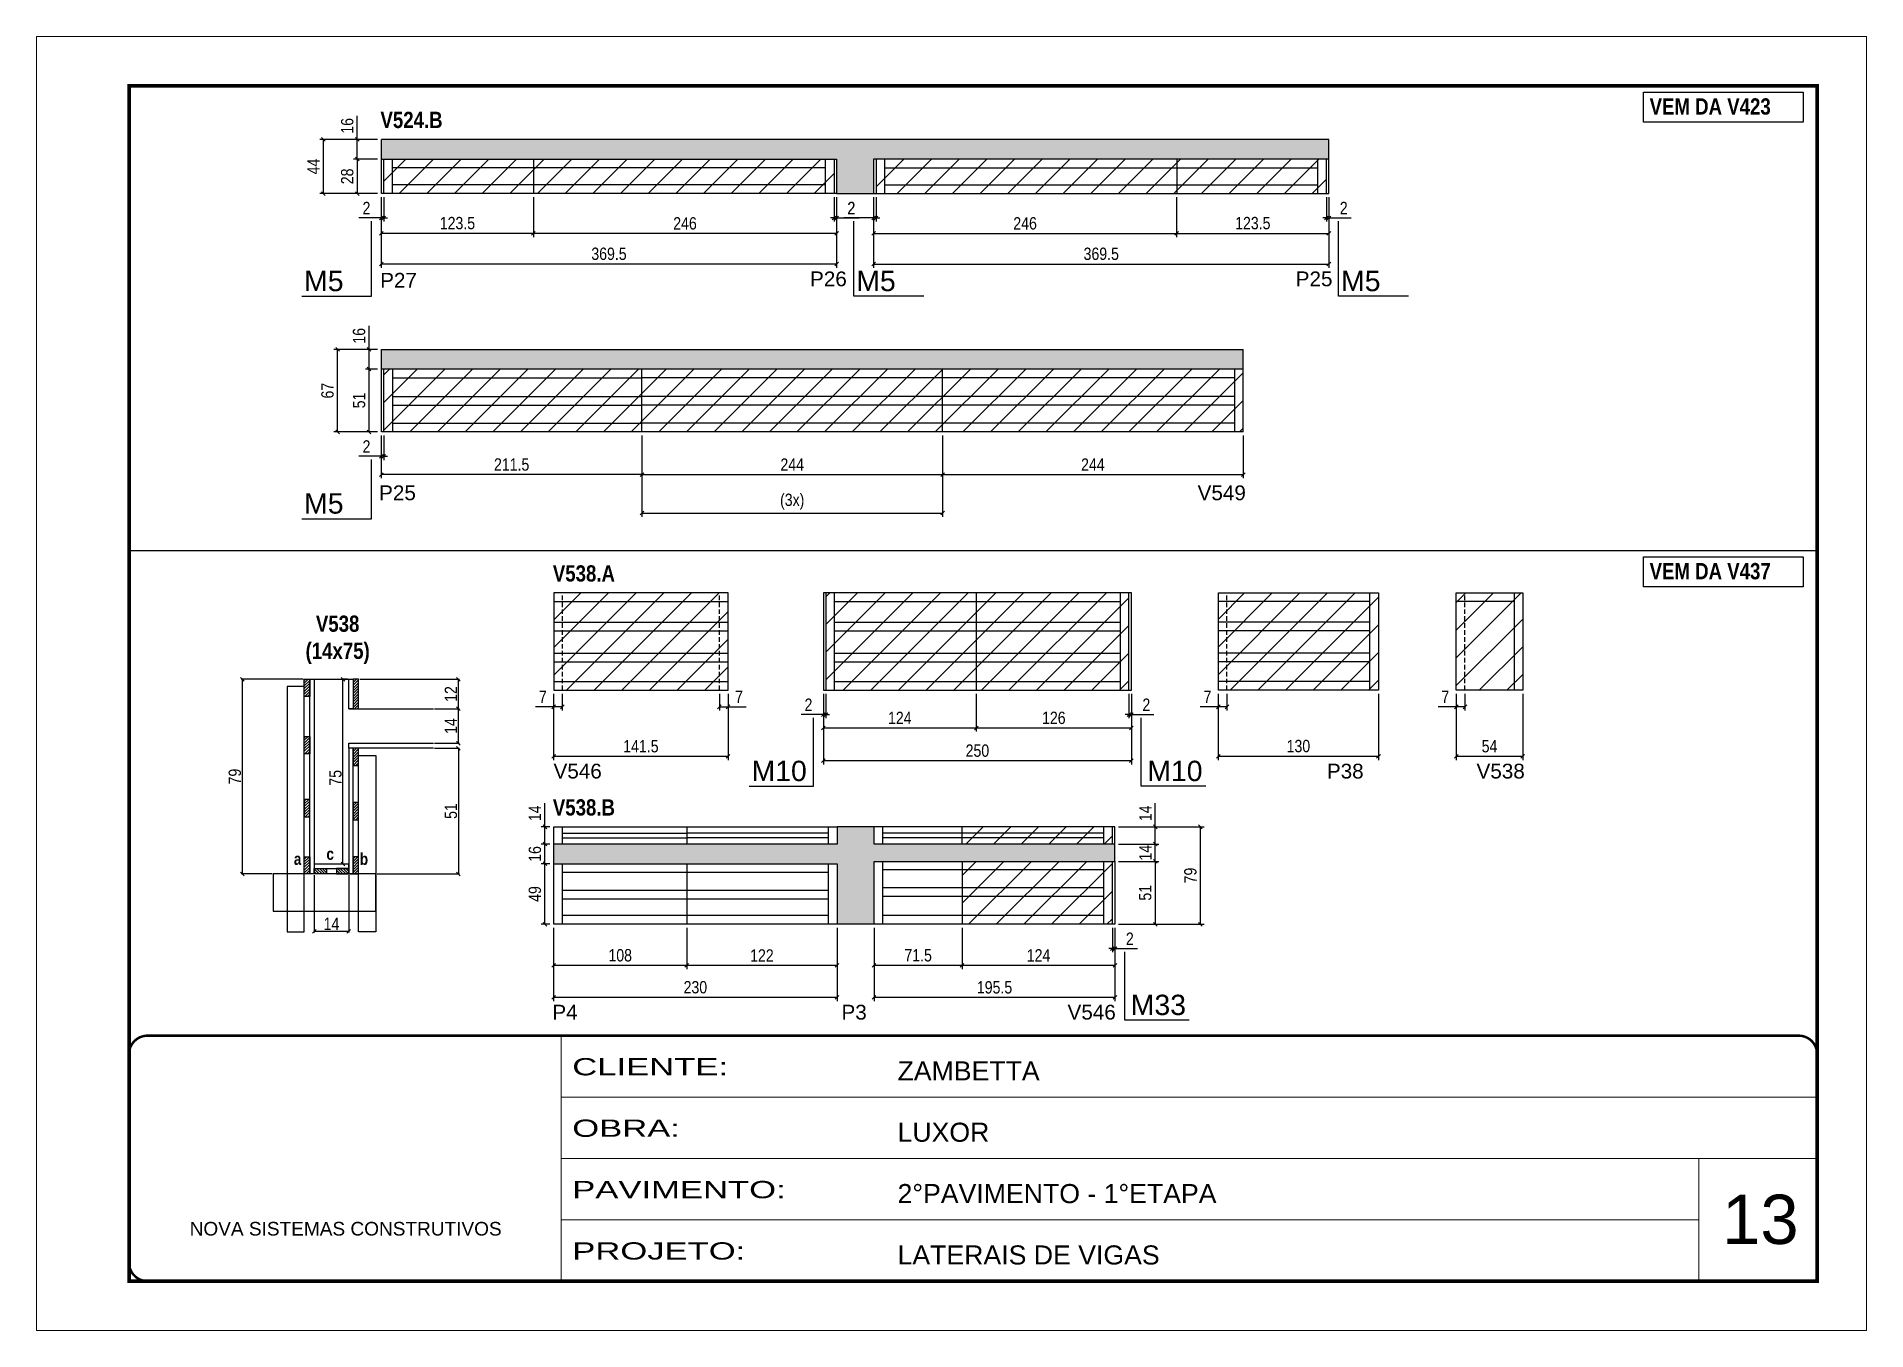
# Model space of a CAD drawing. Extents: x 3309 to 9563, y -2522 to 14608.
# Drawn here: x 3309 to 4794, y 10112 to 11162 of the extents above; entities that cross this region are included whole.
import ezdxf

# ---------------------------------------------------------------- set-up
doc = ezdxf.new("R2010")
doc.units = 0
doc.header["$PDMODE"] = 35
doc.header["$PDSIZE"] = -10
for name, pattern in [('CONTINUO', [0]), ('DASHED', [0.75, 0.5, -0.25]), ('HIDDEN', [0.375, 0.25, -0.125])]:
    doc.linetypes.add(name, pattern=pattern)
for name, color, linetype in [('5', 5, 'Continuous'), ('COTA', 241, 'Continuous'), ('detalhes', 4, 'Continuous'), ('NOMENCLATURA', 7, 'Continuous'), ('Painéis', 200, 'Continuous'), ('SARR_2.2x7', 40, 'Continuous'), ('SARR_3.5x7', 81, 'Continuous'), ('SARR_EDITAR', 141, 'Continuous')]:
    doc.layers.add(name, color=color, linetype=linetype)
for name, color, linetype, lineweight in [('CARIMBO', 255, 'Continuous', 9), ('CONCRETO', 251, 'Continuous', 25), ('Folhas', 255, 'Continuous', 9), ('Hachura', 251, 'Continuous', 9), ('SARRAFO DE PRESSAO', 251, 'DASHED', 9)]:
    doc.layers.add(name, color=color, linetype=linetype, lineweight=lineweight)
doc.styles.add('ARIAL', font='arial.ttf')
doc.styles.add('COTA TECNICA', font='techl___.ttf', dxfattribs={"height": 10})
doc.styles.add('COTA TECNICA 2X', font='techl___.ttf', dxfattribs={"height": 10})
doc.styles.get("Standard").update_dxf_attribs({"font": 'arial.ttf'})
doc.styles.add('TECNICA', font='techb___.ttf', dxfattribs={"height": 10})
doc.styles.add('Tecnologia', font='')
doc.styles.get('Tecnologia').set_extended_font_data('Forgotten Futurist')
doc.dimstyles.new('PAINEL', dxfattribs={"dimtxt": 10, "dimasz": 3, "dimexe": 3, "dimexo": 3, "dimgap": 3, "dimtad": 1, "dimdec": 1, "dimzin": 12, "dimdsep": 46, "dimtxsty": 'COTA TECNICA', "dimblk1": 'OBLIQUE', "dimblk2": 'OBLIQUE', "dimsah": 1, "dimcen": 0.9, "dimclrd": 4, "dimclre": 4, "dimclrt": 240, "dimadec": 1, "dimazin": 3, "dimtfac": 1, "dimtdec": 1, "dimtmove": 0, "dimatfit": 3, "dimfxl": 1, "dimtolj": 1, "dimtzin": 12, "dimarcsym": 0})
doc.dimstyles.new('SECAO', dxfattribs={"dimscale": 0.333333, "dimtxt": 5, "dimasz": 9, "dimexe": 3, "dimexo": 3, "dimgap": 3, "dimtad": 1, "dimdec": 1, "dimlfac": 0.5, "dimzin": 12, "dimdsep": 46, "dimtxsty": 'COTA TECNICA 2X', "dimblk1": 'OBLIQUE', "dimblk2": 'OBLIQUE', "dimsah": 1, "dimcen": 0.9, "dimclrd": 4, "dimclre": 4, "dimclrt": 240, "dimadec": 1, "dimazin": 3, "dimtfac": 1, "dimtdec": 1, "dimtmove": 0, "dimatfit": 3, "dimfxl": 1, "dimtolj": 1, "dimtzin": 12, "dimarcsym": 0})
pattern_1 = [(45, (-119995.518, -22641.3637), (-1.122532015, 1.122532015), [])]

msp = doc.modelspace()

# ---------------------------------------------------------------- texts
at = {"layer": '5', "linetype": 'Continuous'}
for s, rotation, p in [('P27', 359.99996, (3588.2, 10958.37)), ('P26', 359.99996, (3937.08, 10959.52)), ('P25', 359.99996, (4331.22, 10959.52)), ('P25', 0.00004, (3587.35, 10785.89, 0)), ('V549', 0.00004, (4251.61, 10785.89, 0)), ('V546', 359.99996, (3728.9, 10560.03)), ('P38', 359.99996, (4356.52, 10560.03)), ('V538', 359.99996, (4477.97, 10560.03)), ('P4', 0.00004, (3727.97, 10364.39)), ('P3', 0.00004, (3962.59, 10364.39)), ('V546', 0.00004, (4146.05, 10364.39))]:
    msp.add_text(s, height=12, rotation=rotation, dxfattribs=at).set_placement(p)
at = {"layer": 'CARIMBO', "style": 'ARIAL'}
msp.add_text('13', height=40, dxfattribs=at).set_placement((4677.23, 10182.28))
at = {"layer": 'detalhes', "style": 'TECNICA'}
for s, p in [('c', (3544.57, 10494.06)), ('b', (3571.69, 10489.94)), ('a', (3518.13, 10489.95))]:
    msp.add_text(s, height=9.6, dxfattribs=at).set_placement(p)
at = {"layer": 'NOMENCLATURA', "style": 'TECNICA'}
for s, p in [('VEM DA V423', (4618.43, 11098.84)), ('V524.B', (3588.43, 11087.93)), ('V538.A', (3728.32, 10719.86)), ('VEM DA V437', (4618.43, 10721.72)), ('V538.B', (3728.32, 10529.97))]:
    msp.add_text(s, height=13.2, dxfattribs=at).set_placement(p)
at = {"layer": 'NOMENCLATURA', "linetype": 'Continuous'}
for s, p in [('M5', (3526.48, 10955.54)), ('M5', (3974.57, 10955.54)), ('M5', (4368.02, 10955.54)), ('M5', (3526.48, 10775)), ('M10', (3889.59, 10557.94)), ('M10', (4210.76, 10557.94)), ('M33', (4197.34, 10368.05))]:
    msp.add_text(s, height=16.5, dxfattribs=at).set_placement(p)
at = {"layer": 'NOMENCLATURA', "insert": (3553.68, 10692.28), "char_height": 13.2, "attachment_point": 2, "style": 'TECNICA'}
msp.add_mtext_dynamic_manual_height_columns('V538\\P(14x75)', width=300.2766, gutter_width=1, heights=[0], dxfattribs=at)

# ---------------------------------------------------------------- blocks, each defined once
blk = doc.blocks.new('9999999999')
at = {"color": 30, "linetype": 'CONTINUO'}
for p, q in [((98564.6, 34230.2), (98564.6, 34429.4)), ((98564.6, 34379.6), (99584, 34379.6)), ((98564.6, 34329.8), (99488, 34329.8)), ((99584, 34329.8), (99488, 34329.8)), ((99488, 34329.8), (99488, 34230.2)), ((98564.6, 34280), (99488, 34280))]:
    blk.add_line(p, q, dxfattribs=at)
at = {"color": 30, "linetype": 'CONTINUO', "const_width": 2}
blk.add_lwpolyline([(99584, 34230.2), (99584, 34414.4, 0.414214), (99569, 34429.4), (98229, 34429.4, 0.414214), (98214, 34414.4), (98214, 34245.2, 0.414214), (98229, 34230.2), (99584, 34230.2)], format="xyb", dxfattribs=at)
at = {"layer": 'Folhas'}
blk.add_lwpolyline([(98139, 34190.2), (99624, 34190.2), (99624, 35240.2), (98139, 35240.2)], close=True, dxfattribs=at)
at = {"layer": 'Folhas', "color": 30, "const_width": 3}
blk.add_lwpolyline([(98214, 34230.2), (99584, 34230.2), (99584, 35200.2), (98214, 35200.2)], close=True, dxfattribs=at)
at = {"color": 7, "linetype": 'Continuous', "ltscale": 5, "style": 'ARIAL'}
for s, height, p in [('ZAMBETTA', 15.48, (98837.7, 34393.1)), ('LUXOR', 15.48, (98837.7, 34343.3)), ('2°PAVIMENTO - 1°ETAPA', 15.483, (98837.7, 34293.5)), ('NOVA SISTEMAS CONSTRUTIVOS', 11.059, (98263.2, 34267.2)), ('LATERAIS DE VIGAS', 15.483, (98837.7, 34243.7))]:
    blk.add_text(s, height=height, dxfattribs=at).set_placement(p)
at = {"layer": 'Folhas', "color": 7, "style": 'Tecnologia', "width": 1.5}
for s, p in [('CLIENTE:', (98573.7, 34397.2)), ('OBRA:', (98573.7, 34347.3)), ('PAVIMENTO:', (98573.7, 34297.5)), ('PROJETO:', (98573.7, 34247.7))]:
    blk.add_text(s, height=14, dxfattribs=at).set_placement(p)
blk = doc.blocks.new('_Oblique')
at = {"color": 0, "linetype": 'ByBlock', "lineweight": -2}
blk.add_line((-0.5, -0.5), (0.5, 0.5), dxfattribs=at)
blk = doc.blocks.new('*D223')
at = {"layer": 'COTA', "color": 4, "lineweight": -2, "transparency": 16777216}
for p, q in [((3589.1, 11031.7), (3589.1, 10974.5)), ((3958.6, 11031.7), (3958.6, 10974.5)), ((3958.6, 10977.5), (3589.1, 10977.5))]:
    blk.add_line(p, q, dxfattribs=at)
at = {"layer": 'Defpoints', "color": 0, "transparency": 16777216}
for p in [(3589.1, 11034.7), (3958.6, 11034.7), (3589.1, 10977.5)]:
    blk.add_point(p, dxfattribs=at)
at = {"layer": 'COTA', "color": 4, "lineweight": -2, "transparency": 16777216, "xscale": 3, "yscale": 3, "zscale": 3, "rotation": 180}
blk.add_blockref('_Oblique', (3589.1, 10977.5), dxfattribs=at)
at = {"layer": 'COTA', "color": 4, "lineweight": -2, "transparency": 16777216, "xscale": 3, "yscale": 3, "zscale": 3}
blk.add_blockref('_Oblique', (3958.6, 10977.5), dxfattribs=at)
at = {"layer": 'COTA', "color": 240, "transparency": 16777216, "insert": (3773.9, 10985.8), "char_height": 10, "attachment_point": 5, "style": 'COTA TECNICA'}
blk.add_mtext('\\A1;369.5', dxfattribs=at)
blk = doc.blocks.new('*D224')
at = {"layer": 'COTA', "color": 4, "lineweight": -2, "transparency": 16777216}
for p, q in [((3712.6, 11031.7), (3712.6, 10999.4)), ((3958.6, 11031.7), (3958.6, 10999.4)), ((3958.6, 11002.4), (3712.6, 11002.4))]:
    blk.add_line(p, q, dxfattribs=at)
at = {"layer": 'Defpoints', "color": 0, "transparency": 16777216}
for p in [(3712.6, 11034.7), (3958.6, 11034.7), (3712.6, 11002.4)]:
    blk.add_point(p, dxfattribs=at)
at = {"layer": 'COTA', "color": 4, "lineweight": -2, "transparency": 16777216, "xscale": 3, "yscale": 3, "zscale": 3, "rotation": 180}
blk.add_blockref('_Oblique', (3712.6, 11002.4), dxfattribs=at)
at = {"layer": 'COTA', "color": 4, "lineweight": -2, "transparency": 16777216, "xscale": 3, "yscale": 3, "zscale": 3}
blk.add_blockref('_Oblique', (3958.6, 11002.4), dxfattribs=at)
at = {"layer": 'COTA', "color": 240, "transparency": 16777216, "insert": (3835.6, 11010.5), "char_height": 10, "attachment_point": 5, "style": 'COTA TECNICA'}
blk.add_mtext('\\A1;246', dxfattribs=at)
blk = doc.blocks.new('*D225')
at = {"layer": 'COTA', "color": 4, "lineweight": -2, "transparency": 16777216}
for p, q in [((3589.1, 11031.7), (3589.1, 10999.4)), ((3712.6, 11031.7), (3712.6, 10999.4)), ((3712.6, 11002.4), (3589.1, 11002.4))]:
    blk.add_line(p, q, dxfattribs=at)
at = {"layer": 'Defpoints', "color": 0, "transparency": 16777216}
for p in [(3589.1, 11034.7), (3712.6, 11034.7), (3589.1, 11002.4)]:
    blk.add_point(p, dxfattribs=at)
at = {"layer": 'COTA', "color": 4, "lineweight": -2, "transparency": 16777216, "xscale": 3, "yscale": 3, "zscale": 3, "rotation": 180}
blk.add_blockref('_Oblique', (3589.1, 11002.4), dxfattribs=at)
at = {"layer": 'COTA', "color": 4, "lineweight": -2, "transparency": 16777216, "xscale": 3, "yscale": 3, "zscale": 3}
blk.add_blockref('_Oblique', (3712.6, 11002.4), dxfattribs=at)
at = {"layer": 'COTA', "color": 240, "transparency": 16777216, "insert": (3650.9, 11010.7), "char_height": 10, "attachment_point": 5, "style": 'COTA TECNICA'}
blk.add_mtext('\\A1;123.5', dxfattribs=at)
blk = doc.blocks.new('*D219')
at = {"layer": 'COTA', "color": 4, "lineweight": -2, "transparency": 16777216}
for p, q in [((3589.1, 11031.7), (3589.1, 11012)), ((3591.1, 11031.7), (3591.1, 11012)), ((3589.1, 11015), (3571, 11015)), ((3591.1, 11015), (3589.1, 11015)), ((3591.1, 11015), (3594.1, 11015))]:
    blk.add_line(p, q, dxfattribs=at)
at = {"layer": 'Defpoints', "color": 0, "transparency": 16777216}
for p in [(3589.1, 11034.7), (3591.1, 11034.7), (3589.1, 11015)]:
    blk.add_point(p, dxfattribs=at)
at = {"layer": 'COTA', "color": 4, "lineweight": -2, "transparency": 16777216, "xscale": 3, "yscale": 3, "zscale": 3}
blk.add_blockref('_Oblique', (3589.1, 11015), dxfattribs=at)
at = {"layer": 'COTA', "color": 4, "lineweight": -2, "transparency": 16777216, "xscale": 3, "yscale": 3, "zscale": 3, "rotation": 180}
blk.add_blockref('_Oblique', (3591.1, 11015), dxfattribs=at)
at = {"layer": 'COTA', "color": 240, "transparency": 16777216, "insert": (3577.1, 11023), "char_height": 10, "attachment_point": 5, "style": 'COTA TECNICA'}
blk.add_mtext('\\A1;2', dxfattribs=at)
blk = doc.blocks.new('*D220')
at = {"layer": 'COTA', "color": 4, "lineweight": -2, "transparency": 16777216}
for p, q in [((3586.1, 11062.7), (3566.6, 11062.7)), ((3569.6, 11062.7), (3569.6, 11034.7)), ((3586.1, 11034.7), (3566.6, 11034.7))]:
    blk.add_line(p, q, dxfattribs=at)
at = {"layer": 'Defpoints', "color": 0, "transparency": 16777216}
for p in [(3589.1, 11062.7), (3569.6, 11034.7), (3589.1, 11034.7)]:
    blk.add_point(p, dxfattribs=at)
at = {"layer": 'COTA', "color": 4, "lineweight": -2, "transparency": 16777216, "xscale": 3, "yscale": 3, "zscale": 3}
for p, rotation in [((3569.6, 11062.7), 90), ((3569.6, 11034.7), 270)]:
    blk.add_blockref('_Oblique', p, dxfattribs=dict(at, rotation=rotation))
at = {"layer": 'COTA', "color": 240, "transparency": 16777216, "insert": (3561.5, 11048.7), "char_height": 10, "attachment_point": 5, "rotation": 90, "style": 'COTA TECNICA'}
blk.add_mtext('\\A1;28', dxfattribs=at)
blk = doc.blocks.new('*D221')
at = {"layer": 'COTA', "color": 4, "lineweight": -2, "transparency": 16777216}
for p, q in [((3569.6, 11078.7), (3569.6, 11097.8)), ((3586.1, 11078.7), (3566.6, 11078.7)), ((3569.6, 11062.7), (3569.6, 11078.7)), ((3586.1, 11062.7), (3566.6, 11062.7))]:
    blk.add_line(p, q, dxfattribs=at)
at = {"layer": 'Defpoints', "color": 0, "transparency": 16777216}
for p in [(3569.6, 11078.7), (3589.1, 11078.7), (3589.1, 11062.7)]:
    blk.add_point(p, dxfattribs=at)
at = {"layer": 'COTA', "color": 4, "lineweight": -2, "transparency": 16777216, "xscale": 3, "yscale": 3, "zscale": 3}
for p, rotation in [((3569.6, 11078.7), 90), ((3569.6, 11062.7), 270)]:
    blk.add_blockref('_Oblique', p, dxfattribs=dict(at, rotation=rotation))
at = {"layer": 'COTA', "color": 240, "transparency": 16777216, "insert": (3561.5, 11089.7), "char_height": 10, "attachment_point": 5, "rotation": 90, "style": 'COTA TECNICA'}
blk.add_mtext('\\A1;16', dxfattribs=at)
blk = doc.blocks.new('*D222')
at = {"layer": 'COTA', "color": 4, "lineweight": -2, "transparency": 16777216}
for p, q in [((3586.1, 11078.7), (3539.1, 11078.7)), ((3542.1, 11034.7), (3542.1, 11078.7)), ((3586.1, 11034.7), (3539.1, 11034.7))]:
    blk.add_line(p, q, dxfattribs=at)
at = {"layer": 'Defpoints', "color": 0, "transparency": 16777216}
for p in [(3542.1, 11078.7), (3589.1, 11078.7), (3589.1, 11034.7)]:
    blk.add_point(p, dxfattribs=at)
at = {"layer": 'COTA', "color": 4, "lineweight": -2, "transparency": 16777216, "xscale": 3, "yscale": 3, "zscale": 3}
for p, rotation in [((3542.1, 11078.7), 90), ((3542.1, 11034.7), 270)]:
    blk.add_blockref('_Oblique', p, dxfattribs=dict(at, rotation=rotation))
at = {"layer": 'COTA', "color": 240, "transparency": 16777216, "insert": (3534, 11056.7), "char_height": 10, "attachment_point": 5, "rotation": 90, "style": 'COTA TECNICA'}
blk.add_mtext('\\A1;44', dxfattribs=at)
blk = doc.blocks.new('*D226')
at = {"layer": 'COTA', "color": 4, "lineweight": -2, "transparency": 16777216}
for p, q in [((3988.6, 11031.7), (3988.6, 10974.5)), ((4358.1, 11031.7), (4358.1, 10974.5)), ((3988.6, 10977.5), (4358.1, 10977.5))]:
    blk.add_line(p, q, dxfattribs=at)
at = {"layer": 'Defpoints', "color": 0, "transparency": 16777216}
for p in [(3988.6, 11034.7), (4358.1, 11034.7), (4358.1, 10977.5)]:
    blk.add_point(p, dxfattribs=at)
at = {"layer": 'COTA', "color": 4, "lineweight": -2, "transparency": 16777216, "xscale": 3, "yscale": 3, "zscale": 3, "rotation": 180}
blk.add_blockref('_Oblique', (3988.6, 10977.5), dxfattribs=at)
at = {"layer": 'COTA', "color": 4, "lineweight": -2, "transparency": 16777216, "xscale": 3, "yscale": 3, "zscale": 3}
blk.add_blockref('_Oblique', (4358.1, 10977.5), dxfattribs=at)
at = {"layer": 'COTA', "color": 240, "transparency": 16777216, "insert": (4173.4, 10985.8), "char_height": 10, "attachment_point": 5, "style": 'COTA TECNICA'}
blk.add_mtext('\\A1;369.5', dxfattribs=at)
blk = doc.blocks.new('*D227')
at = {"layer": 'COTA', "color": 4, "lineweight": -2, "transparency": 16777216}
for p, q in [((3988.6, 11031.7), (3988.6, 10999.4)), ((4234.6, 11031.7), (4234.6, 10999.4)), ((3988.6, 11002.4), (4234.6, 11002.4))]:
    blk.add_line(p, q, dxfattribs=at)
at = {"layer": 'Defpoints', "color": 0, "transparency": 16777216}
for p in [(3988.6, 11034.7), (4234.6, 11034.7), (4234.6, 11002.4)]:
    blk.add_point(p, dxfattribs=at)
at = {"layer": 'COTA', "color": 4, "lineweight": -2, "transparency": 16777216, "xscale": 3, "yscale": 3, "zscale": 3, "rotation": 180}
blk.add_blockref('_Oblique', (3988.6, 11002.4), dxfattribs=at)
at = {"layer": 'COTA', "color": 4, "lineweight": -2, "transparency": 16777216, "xscale": 3, "yscale": 3, "zscale": 3}
blk.add_blockref('_Oblique', (4234.6, 11002.4), dxfattribs=at)
at = {"layer": 'COTA', "color": 240, "transparency": 16777216, "insert": (4111.6, 11010.5), "char_height": 10, "attachment_point": 5, "style": 'COTA TECNICA'}
blk.add_mtext('\\A1;246', dxfattribs=at)
blk = doc.blocks.new('*D228')
at = {"layer": 'COTA', "color": 4, "lineweight": -2, "transparency": 16777216}
for p, q in [((4234.6, 11031.7), (4234.6, 10999.4)), ((4358.1, 11031.7), (4358.1, 10999.4)), ((4234.6, 11002.4), (4358.1, 11002.4))]:
    blk.add_line(p, q, dxfattribs=at)
at = {"layer": 'Defpoints', "color": 0, "transparency": 16777216}
for p in [(4234.6, 11034.7), (4358.1, 11034.7), (4358.1, 11002.4)]:
    blk.add_point(p, dxfattribs=at)
at = {"layer": 'COTA', "color": 4, "lineweight": -2, "transparency": 16777216, "xscale": 3, "yscale": 3, "zscale": 3, "rotation": 180}
blk.add_blockref('_Oblique', (4234.6, 11002.4), dxfattribs=at)
at = {"layer": 'COTA', "color": 4, "lineweight": -2, "transparency": 16777216, "xscale": 3, "yscale": 3, "zscale": 3}
blk.add_blockref('_Oblique', (4358.1, 11002.4), dxfattribs=at)
at = {"layer": 'COTA', "color": 240, "transparency": 16777216, "insert": (4296.4, 11010.7), "char_height": 10, "attachment_point": 5, "style": 'COTA TECNICA'}
blk.add_mtext('\\A1;123.5', dxfattribs=at)
blk = doc.blocks.new('*D229')
at = {"layer": 'COTA', "color": 4, "lineweight": -2, "transparency": 16777216}
for p, q in [((3956.6, 11031.7), (3956.6, 11012)), ((3958.6, 11031.7), (3958.6, 11012)), ((3956.6, 11015), (3953.6, 11015)), ((3956.6, 11015), (3958.6, 11015)), ((3958.6, 11015), (3976.8, 11015))]:
    blk.add_line(p, q, dxfattribs=at)
at = {"layer": 'Defpoints', "color": 0, "transparency": 16777216}
for p in [(3956.6, 11034.7), (3958.6, 11034.7), (3958.6, 11015)]:
    blk.add_point(p, dxfattribs=at)
at = {"layer": 'COTA', "color": 4, "lineweight": -2, "transparency": 16777216, "xscale": 3, "yscale": 3, "zscale": 3}
blk.add_blockref('_Oblique', (3956.6, 11015), dxfattribs=at)
at = {"layer": 'COTA', "color": 4, "lineweight": -2, "transparency": 16777216, "xscale": 3, "yscale": 3, "zscale": 3, "rotation": 180}
blk.add_blockref('_Oblique', (3958.6, 11015), dxfattribs=at)
at = {"layer": 'COTA', "color": 240, "transparency": 16777216, "insert": (3970.7, 11023), "char_height": 10, "attachment_point": 5, "style": 'COTA TECNICA'}
blk.add_mtext('\\A1;2', dxfattribs=at)
blk = doc.blocks.new('*D230')
at = {"layer": 'COTA', "color": 4, "lineweight": -2, "transparency": 16777216}
for p, q in [((3988.6, 11031.7), (3988.6, 11012)), ((3990.6, 11031.7), (3990.6, 11012)), ((3988.6, 11015), (3964.5, 11015)), ((3990.6, 11015), (3988.6, 11015)), ((3990.6, 11015), (3993.6, 11015))]:
    blk.add_line(p, q, dxfattribs=at)
at = {"layer": 'Defpoints', "color": 0, "transparency": 16777216}
for p in [(3988.6, 11034.7), (3990.6, 11034.7), (3988.6, 11015)]:
    blk.add_point(p, dxfattribs=at)
at = {"layer": 'COTA', "color": 4, "lineweight": -2, "transparency": 16777216, "xscale": 3, "yscale": 3, "zscale": 3}
blk.add_blockref('_Oblique', (3988.6, 11015), dxfattribs=at)
at = {"layer": 'COTA', "color": 4, "lineweight": -2, "transparency": 16777216, "xscale": 3, "yscale": 3, "zscale": 3, "rotation": 180}
blk.add_blockref('_Oblique', (3990.6, 11015), dxfattribs=at)
at = {"layer": 'COTA', "color": 240, "transparency": 16777216, "insert": (3970.5, 11023), "char_height": 10, "attachment_point": 5, "style": 'COTA TECNICA'}
blk.add_mtext('\\A1;2', dxfattribs=at)
blk = doc.blocks.new('*D231')
at = {"layer": 'COTA', "color": 4, "lineweight": -2, "transparency": 16777216}
for p, q in [((4356.1, 11031.7), (4356.1, 11012)), ((4358.1, 11031.7), (4358.1, 11012)), ((4356.1, 11015), (4353.1, 11015)), ((4356.1, 11015), (4358.1, 11015)), ((4358.1, 11015), (4376.3, 11015))]:
    blk.add_line(p, q, dxfattribs=at)
at = {"layer": 'Defpoints', "color": 0, "transparency": 16777216}
for p in [(4356.1, 11034.7), (4358.1, 11034.7), (4358.1, 11015)]:
    blk.add_point(p, dxfattribs=at)
at = {"layer": 'COTA', "color": 4, "lineweight": -2, "transparency": 16777216, "xscale": 3, "yscale": 3, "zscale": 3}
blk.add_blockref('_Oblique', (4356.1, 11015), dxfattribs=at)
at = {"layer": 'COTA', "color": 4, "lineweight": -2, "transparency": 16777216, "xscale": 3, "yscale": 3, "zscale": 3, "rotation": 180}
blk.add_blockref('_Oblique', (4358.1, 11015), dxfattribs=at)
at = {"layer": 'COTA', "color": 240, "transparency": 16777216, "insert": (4370.2, 11023), "char_height": 10, "attachment_point": 5, "style": 'COTA TECNICA'}
blk.add_mtext('\\A1;2', dxfattribs=at)
blk = doc.blocks.new('*D232')
at = {"layer": 'COTA', "color": 4, "linetype": 'ByBlock', "lineweight": -2, "transparency": 16777216}
for p, q in [((3589.1, 10838.3), (3589.1, 10803.7)), ((3800.6, 10838.3), (3800.6, 10803.7)), ((3800.6, 10806.7), (3589.1, 10806.7))]:
    blk.add_line(p, q, dxfattribs=at)
at = {"layer": 'Defpoints', "color": 0, "linetype": 'ByBlock', "transparency": 16777216}
for p in [(3589.1, 10841.3), (3800.6, 10841.3), (3589.1, 10806.7)]:
    blk.add_point(p, dxfattribs=at)
at = {"layer": 'COTA', "color": 4, "linetype": 'ByBlock', "lineweight": -2, "transparency": 16777216, "xscale": 3, "yscale": 3, "zscale": 3, "rotation": 180}
blk.add_blockref('_Oblique', (3589.1, 10806.7), dxfattribs=at)
at = {"layer": 'COTA', "color": 4, "linetype": 'ByBlock', "lineweight": -2, "transparency": 16777216, "xscale": 3, "yscale": 3, "zscale": 3}
blk.add_blockref('_Oblique', (3800.6, 10806.7), dxfattribs=at)
at = {"layer": 'COTA', "color": 240, "linetype": 'ByBlock', "transparency": 16777216, "insert": (3694.9, 10814.8), "char_height": 10, "attachment_point": 5, "style": 'COTA TECNICA'}
blk.add_mtext('\\A1;211.5', dxfattribs=at)
blk = doc.blocks.new('*D233')
at = {"layer": 'COTA', "color": 4, "lineweight": -2, "transparency": 16777216}
for p, q in [((3800.6, 10838.3), (3800.6, 10803.7)), ((4044.6, 10838.3), (4044.6, 10803.7)), ((3800.6, 10806.7), (4044.6, 10806.7))]:
    blk.add_line(p, q, dxfattribs=at)
at = {"layer": 'Defpoints', "color": 0, "transparency": 16777216}
for p in [(3800.6, 10841.3, 0), (4044.6, 10841.3, 0), (4044.6, 10806.7)]:
    blk.add_point(p, dxfattribs=at)
at = {"layer": 'COTA', "color": 4, "lineweight": -2, "transparency": 16777216, "xscale": 3, "yscale": 3, "zscale": 3, "rotation": 180}
blk.add_blockref('_Oblique', (3800.6, 10806.7), dxfattribs=at)
at = {"layer": 'COTA', "color": 4, "lineweight": -2, "transparency": 16777216, "xscale": 3, "yscale": 3, "zscale": 3}
blk.add_blockref('_Oblique', (4044.6, 10806.7), dxfattribs=at)
at = {"layer": 'COTA', "color": 240, "transparency": 16777216, "insert": (3922.6, 10814.8), "char_height": 10, "attachment_point": 5, "style": 'COTA TECNICA'}
blk.add_mtext('\\A1;244', dxfattribs=at)
blk = doc.blocks.new('*D234')
at = {"layer": 'COTA', "color": 4, "lineweight": -2, "transparency": 16777216}
for p, q in [((4044.6, 10838.3), (4044.6, 10803.7)), ((4288.6, 10838.3), (4288.6, 10803.7)), ((4044.6, 10806.7), (4288.6, 10806.7))]:
    blk.add_line(p, q, dxfattribs=at)
at = {"layer": 'Defpoints', "color": 0, "transparency": 16777216}
for p in [(4044.6, 10841.3, 0), (4288.6, 10841.3, 0), (4288.6, 10806.7)]:
    blk.add_point(p, dxfattribs=at)
at = {"layer": 'COTA', "color": 4, "lineweight": -2, "transparency": 16777216, "xscale": 3, "yscale": 3, "zscale": 3, "rotation": 180}
blk.add_blockref('_Oblique', (4044.6, 10806.7), dxfattribs=at)
at = {"layer": 'COTA', "color": 4, "lineweight": -2, "transparency": 16777216, "xscale": 3, "yscale": 3, "zscale": 3}
blk.add_blockref('_Oblique', (4288.6, 10806.7), dxfattribs=at)
at = {"layer": 'COTA', "color": 240, "transparency": 16777216, "insert": (4166.6, 10814.8), "char_height": 10, "attachment_point": 5, "style": 'COTA TECNICA'}
blk.add_mtext('\\A1;244', dxfattribs=at)
blk = doc.blocks.new('*D236')
at = {"layer": 'COTA', "color": 4, "lineweight": -2, "transparency": 16777216}
for p, q in [((3586.1, 10892.3), (3576.2, 10892.3)), ((3579.2, 10841.3), (3579.2, 10892.3)), ((3586.1, 10841.3), (3576.2, 10841.3))]:
    blk.add_line(p, q, dxfattribs=at)
at = {"layer": 'Defpoints', "color": 0, "transparency": 16777216}
for p in [(3579.2, 10892.3), (3589.1, 10892.3), (3589.1, 10841.3)]:
    blk.add_point(p, dxfattribs=at)
at = {"layer": 'COTA', "color": 4, "lineweight": -2, "transparency": 16777216, "xscale": 3, "yscale": 3, "zscale": 3}
for p, rotation in [((3579.2, 10892.3), 90), ((3579.2, 10841.3), 270)]:
    blk.add_blockref('_Oblique', p, dxfattribs=dict(at, rotation=rotation))
at = {"layer": 'COTA', "color": 240, "transparency": 16777216, "insert": (3571.1, 10866.8), "char_height": 10, "attachment_point": 5, "rotation": 90, "style": 'COTA TECNICA'}
blk.add_mtext('\\A1;51', dxfattribs=at)
blk = doc.blocks.new('*D237')
at = {"layer": 'COTA', "color": 4, "lineweight": -2, "transparency": 16777216}
for p, q in [((3579.2, 10908.3), (3579.2, 10927.3)), ((3586.1, 10908.3), (3576.2, 10908.3)), ((3579.2, 10892.3), (3579.2, 10908.3)), ((3586.1, 10892.3), (3576.2, 10892.3))]:
    blk.add_line(p, q, dxfattribs=at)
at = {"layer": 'Defpoints', "color": 0, "transparency": 16777216}
for p in [(3579.2, 10908.3), (3589.1, 10908.3), (3589.1, 10892.3)]:
    blk.add_point(p, dxfattribs=at)
at = {"layer": 'COTA', "color": 4, "lineweight": -2, "transparency": 16777216, "xscale": 3, "yscale": 3, "zscale": 3}
for p, rotation in [((3579.2, 10908.3), 90), ((3579.2, 10892.3), 270)]:
    blk.add_blockref('_Oblique', p, dxfattribs=dict(at, rotation=rotation))
at = {"layer": 'COTA', "color": 240, "transparency": 16777216, "insert": (3571.1, 10919.3), "char_height": 10, "attachment_point": 5, "rotation": 90, "style": 'COTA TECNICA'}
blk.add_mtext('\\A1;16', dxfattribs=at)
blk = doc.blocks.new('*D238')
at = {"layer": 'COTA', "color": 4, "lineweight": -2, "transparency": 16777216}
for p, q in [((3586.1, 10908.3), (3550.6, 10908.3)), ((3553.6, 10841.3), (3553.6, 10908.3)), ((3586.1, 10841.3), (3550.6, 10841.3))]:
    blk.add_line(p, q, dxfattribs=at)
at = {"layer": 'Defpoints', "color": 0, "transparency": 16777216}
for p in [(3553.6, 10908.3), (3589.1, 10908.3), (3589.1, 10841.3)]:
    blk.add_point(p, dxfattribs=at)
at = {"layer": 'COTA', "color": 4, "lineweight": -2, "transparency": 16777216, "xscale": 3, "yscale": 3, "zscale": 3}
for p, rotation in [((3553.6, 10908.3), 90), ((3553.6, 10841.3), 270)]:
    blk.add_blockref('_Oblique', p, dxfattribs=dict(at, rotation=rotation))
at = {"layer": 'COTA', "color": 240, "transparency": 16777216, "insert": (3545.5, 10874.8), "char_height": 10, "attachment_point": 5, "rotation": 90, "style": 'COTA TECNICA'}
blk.add_mtext('\\A1;67', dxfattribs=at)
blk = doc.blocks.new('*D235')
at = {"layer": 'COTA', "color": 4, "lineweight": -2, "transparency": 16777216}
for p, q in [((3800.6, 10838.3), (3800.6, 10772.5)), ((4044.6, 10838.3), (4044.6, 10772.5)), ((3800.6, 10775.5), (4044.6, 10775.5))]:
    blk.add_line(p, q, dxfattribs=at)
at = {"layer": 'Defpoints', "color": 0, "transparency": 16777216}
for p in [(3800.6, 10841.3), (4044.6, 10841.3), (4044.6, 10775.5)]:
    blk.add_point(p, dxfattribs=at)
at = {"layer": 'COTA', "color": 4, "lineweight": -2, "transparency": 16777216, "xscale": 3, "yscale": 3, "zscale": 3, "rotation": 180}
blk.add_blockref('_Oblique', (3800.6, 10775.5), dxfattribs=at)
at = {"layer": 'COTA', "color": 4, "lineweight": -2, "transparency": 16777216, "xscale": 3, "yscale": 3, "zscale": 3}
blk.add_blockref('_Oblique', (4044.6, 10775.5), dxfattribs=at)
at = {"layer": 'COTA', "color": 240, "transparency": 16777216, "insert": (3922.6, 10784.7), "char_height": 10, "attachment_point": 5, "style": 'COTA TECNICA'}
blk.add_mtext('\\A1;(3x)', dxfattribs=at)
blk = doc.blocks.new('*D239')
at = {"layer": 'COTA', "color": 4, "lineweight": -2, "transparency": 16777216}
for p, q in [((3589.1, 10838.3), (3589.1, 10818.5)), ((3591.1, 10838.3), (3591.1, 10818.5)), ((3589.1, 10821.5), (3571, 10821.5)), ((3591.1, 10821.5), (3589.1, 10821.5)), ((3591.1, 10821.5), (3594.1, 10821.5))]:
    blk.add_line(p, q, dxfattribs=at)
at = {"layer": 'Defpoints', "color": 0, "transparency": 16777216}
for p in [(3589.1, 10841.3), (3591.1, 10841.3), (3589.1, 10821.5)]:
    blk.add_point(p, dxfattribs=at)
at = {"layer": 'COTA', "color": 4, "lineweight": -2, "transparency": 16777216, "xscale": 3, "yscale": 3, "zscale": 3}
blk.add_blockref('_Oblique', (3589.1, 10821.5), dxfattribs=at)
at = {"layer": 'COTA', "color": 4, "lineweight": -2, "transparency": 16777216, "xscale": 3, "yscale": 3, "zscale": 3, "rotation": 180}
blk.add_blockref('_Oblique', (3591.1, 10821.5), dxfattribs=at)
at = {"layer": 'COTA', "color": 240, "transparency": 16777216, "insert": (3577.1, 10829.5), "char_height": 10, "attachment_point": 5, "style": 'COTA TECNICA'}
blk.add_mtext('\\A1;2', dxfattribs=at)
blk = doc.blocks.new('*D281')
at = {"layer": 'COTA', "color": 4, "lineweight": -2, "transparency": 16777216}
for p, q in [((3989, 10438.8), (3989, 10379.4)), ((4184.5, 10438.8), (4184.5, 10379.4)), ((4184.5, 10382.4), (3989, 10382.4))]:
    blk.add_line(p, q, dxfattribs=at)
at = {"layer": 'Defpoints', "color": 0, "transparency": 16777216}
for p in [(3989, 10441.8), (4184.5, 10441.8), (3989, 10382.4)]:
    blk.add_point(p, dxfattribs=at)
at = {"layer": 'COTA', "color": 4, "lineweight": -2, "transparency": 16777216, "xscale": 3, "yscale": 3, "zscale": 3, "rotation": 180}
blk.add_blockref('_Oblique', (3989, 10382.4), dxfattribs=at)
at = {"layer": 'COTA', "color": 4, "lineweight": -2, "transparency": 16777216, "xscale": 3, "yscale": 3, "zscale": 3}
blk.add_blockref('_Oblique', (4184.5, 10382.4), dxfattribs=at)
at = {"layer": 'COTA', "color": 240, "transparency": 16777216, "insert": (4086.8, 10390.5), "char_height": 10, "attachment_point": 5, "style": 'COTA TECNICA'}
blk.add_mtext('\\A1;195.5', dxfattribs=at)
blk = doc.blocks.new('*D279')
at = {"layer": 'COTA', "color": 4, "lineweight": -2, "transparency": 16777216}
for p, q in [((4187.5, 10492.8), (4220.2, 10492.8)), ((4217.2, 10492.8), (4217.2, 10441.8)), ((4187.5, 10441.8), (4220.2, 10441.8))]:
    blk.add_line(p, q, dxfattribs=at)
at = {"layer": 'Defpoints', "color": 0, "transparency": 16777216}
for p in [(4184.5, 10492.8, 0), (4184.5, 10441.8, 0), (4217.2, 10441.8)]:
    blk.add_point(p, dxfattribs=at)
at = {"layer": 'COTA', "color": 4, "lineweight": -2, "transparency": 16777216, "xscale": 3, "yscale": 3, "zscale": 3}
for p, rotation in [((4217.2, 10492.8), 90), ((4217.2, 10441.8), 270)]:
    blk.add_blockref('_Oblique', p, dxfattribs=dict(at, rotation=rotation))
at = {"layer": 'COTA', "color": 240, "transparency": 16777216, "insert": (4209.1, 10467.3), "char_height": 10, "attachment_point": 5, "rotation": 90, "style": 'COTA TECNICA'}
blk.add_mtext('\\A1;51', dxfattribs=at)
blk = doc.blocks.new('*D280')
at = {"layer": 'COTA', "color": 4, "lineweight": -2, "transparency": 16777216}
for p, q in [((4187.5, 10506.8), (4220.2, 10506.8)), ((4217.2, 10492.8), (4217.2, 10506.8)), ((4187.5, 10492.8), (4220.2, 10492.8))]:
    blk.add_line(p, q, dxfattribs=at)
at = {"layer": 'Defpoints', "color": 0, "transparency": 16777216}
for p in [(4184.5, 10506.8, 0), (4217.2, 10506.8), (4184.5, 10492.8, 0)]:
    blk.add_point(p, dxfattribs=at)
at = {"layer": 'COTA', "color": 4, "lineweight": -2, "transparency": 16777216, "xscale": 3, "yscale": 3, "zscale": 3}
for p, rotation in [((4217.2, 10506.8), 90), ((4217.2, 10492.8), 270)]:
    blk.add_blockref('_Oblique', p, dxfattribs=dict(at, rotation=rotation))
at = {"layer": 'COTA', "color": 240, "transparency": 16777216, "insert": (4209.2, 10499.8), "char_height": 10, "attachment_point": 5, "rotation": 90, "style": 'COTA TECNICA'}
blk.add_mtext('\\A1;14', dxfattribs=at)
blk = doc.blocks.new('*D277')
at = {"layer": 'COTA', "color": 4, "lineweight": -2, "transparency": 16777216}
for p, q in [((4217.2, 10520.8), (4217.2, 10539.9)), ((4187.5, 10520.8), (4220.2, 10520.8)), ((4217.2, 10506.8), (4217.2, 10520.8)), ((4187.5, 10506.8), (4220.2, 10506.8))]:
    blk.add_line(p, q, dxfattribs=at)
at = {"layer": 'Defpoints', "color": 0, "transparency": 16777216}
for p in [(4184.5, 10520.8), (4217.2, 10520.8), (4184.5, 10506.8)]:
    blk.add_point(p, dxfattribs=at)
at = {"layer": 'COTA', "color": 4, "lineweight": -2, "transparency": 16777216, "xscale": 3, "yscale": 3, "zscale": 3}
for p, rotation in [((4217.2, 10520.8), 90), ((4217.2, 10506.8), 270)]:
    blk.add_blockref('_Oblique', p, dxfattribs=dict(at, rotation=rotation))
at = {"layer": 'COTA', "color": 240, "transparency": 16777216, "insert": (4209.2, 10531.8), "char_height": 10, "attachment_point": 5, "rotation": 90, "style": 'COTA TECNICA'}
blk.add_mtext('\\A1;14', dxfattribs=at)
blk = doc.blocks.new('*D278')
at = {"layer": 'COTA', "color": 4, "lineweight": -2, "transparency": 16777216}
for p, q in [((4060.5, 10438.8), (4060.5, 10405.4)), ((4184.5, 10438.8), (4184.5, 10405.4)), ((4184.5, 10408.4), (4060.5, 10408.4))]:
    blk.add_line(p, q, dxfattribs=at)
at = {"layer": 'Defpoints', "color": 0, "transparency": 16777216}
for p in [(4060.5, 10441.8), (4184.5, 10441.8), (4060.5, 10408.4)]:
    blk.add_point(p, dxfattribs=at)
at = {"layer": 'COTA', "color": 4, "lineweight": -2, "transparency": 16777216, "xscale": 3, "yscale": 3, "zscale": 3, "rotation": 180}
blk.add_blockref('_Oblique', (4060.5, 10408.4), dxfattribs=at)
at = {"layer": 'COTA', "color": 4, "lineweight": -2, "transparency": 16777216, "xscale": 3, "yscale": 3, "zscale": 3}
blk.add_blockref('_Oblique', (4184.5, 10408.4), dxfattribs=at)
at = {"layer": 'COTA', "color": 240, "transparency": 16777216, "insert": (4122.5, 10416.5), "char_height": 10, "attachment_point": 5, "style": 'COTA TECNICA'}
blk.add_mtext('\\A1;124', dxfattribs=at)
blk = doc.blocks.new('*D269')
at = {"layer": 'COTA', "color": 4, "lineweight": -2, "transparency": 16777216}
for p, q in [((3989, 10438.8), (3989, 10405.4)), ((4060.5, 10438.8), (4060.5, 10405.4)), ((4060.5, 10408.4), (3989, 10408.4))]:
    blk.add_line(p, q, dxfattribs=at)
at = {"layer": 'Defpoints', "color": 0, "transparency": 16777216}
for p in [(3989, 10441.8), (4060.5, 10441.8), (3989, 10408.4)]:
    blk.add_point(p, dxfattribs=at)
at = {"layer": 'COTA', "color": 4, "lineweight": -2, "transparency": 16777216, "xscale": 3, "yscale": 3, "zscale": 3, "rotation": 180}
blk.add_blockref('_Oblique', (3989, 10408.4), dxfattribs=at)
at = {"layer": 'COTA', "color": 4, "lineweight": -2, "transparency": 16777216, "xscale": 3, "yscale": 3, "zscale": 3}
blk.add_blockref('_Oblique', (4060.5, 10408.4), dxfattribs=at)
at = {"layer": 'COTA', "color": 240, "transparency": 16777216, "insert": (4024.8, 10416.5), "char_height": 10, "attachment_point": 5, "style": 'COTA TECNICA'}
blk.add_mtext('\\A1;71.5', dxfattribs=at)
blk = doc.blocks.new('*D270')
at = {"layer": 'COTA', "color": 4, "lineweight": -2, "transparency": 16777216}
for p, q in [((4182.5, 10438.8), (4182.5, 10419)), ((4184.5, 10438.8), (4184.5, 10419)), ((4182.5, 10422), (4179.5, 10422)), ((4182.5, 10422), (4184.5, 10422)), ((4184.5, 10422), (4202.7, 10422))]:
    blk.add_line(p, q, dxfattribs=at)
at = {"layer": 'Defpoints', "color": 0, "transparency": 16777216}
for p in [(4182.5, 10441.8), (4184.5, 10441.8), (4184.5, 10422)]:
    blk.add_point(p, dxfattribs=at)
at = {"layer": 'COTA', "color": 4, "lineweight": -2, "transparency": 16777216, "xscale": 3, "yscale": 3, "zscale": 3}
blk.add_blockref('_Oblique', (4182.5, 10422), dxfattribs=at)
at = {"layer": 'COTA', "color": 4, "lineweight": -2, "transparency": 16777216, "xscale": 3, "yscale": 3, "zscale": 3, "rotation": 180}
blk.add_blockref('_Oblique', (4184.5, 10422), dxfattribs=at)
at = {"layer": 'COTA', "color": 240, "transparency": 16777216, "insert": (4196.6, 10430), "char_height": 10, "attachment_point": 5, "style": 'COTA TECNICA'}
blk.add_mtext('\\A1;2', dxfattribs=at)
blk = doc.blocks.new('*D271')
at = {"layer": 'COTA', "color": 4, "lineweight": -2, "transparency": 16777216}
for p, q in [((3729, 10438.8), (3729, 10379.4)), ((3959, 10438.8), (3959, 10379.4)), ((3959, 10382.4), (3729, 10382.4))]:
    blk.add_line(p, q, dxfattribs=at)
at = {"layer": 'Defpoints', "color": 0, "transparency": 16777216}
for p in [(3729, 10441.8), (3959, 10441.8), (3729, 10382.4)]:
    blk.add_point(p, dxfattribs=at)
at = {"layer": 'COTA', "color": 4, "lineweight": -2, "transparency": 16777216, "xscale": 3, "yscale": 3, "zscale": 3, "rotation": 180}
blk.add_blockref('_Oblique', (3729, 10382.4), dxfattribs=at)
at = {"layer": 'COTA', "color": 4, "lineweight": -2, "transparency": 16777216, "xscale": 3, "yscale": 3, "zscale": 3}
blk.add_blockref('_Oblique', (3959, 10382.4), dxfattribs=at)
at = {"layer": 'COTA', "color": 240, "transparency": 16777216, "insert": (3844, 10390.6), "char_height": 10, "attachment_point": 5, "style": 'COTA TECNICA'}
blk.add_mtext('\\A1;230', dxfattribs=at)
blk = doc.blocks.new('*D272')
at = {"layer": 'COTA', "color": 4, "lineweight": -2, "transparency": 16777216}
for p, q in [((3837, 10438.8), (3837, 10405.4)), ((3959, 10438.8), (3959, 10405.4)), ((3959, 10408.4), (3837, 10408.4))]:
    blk.add_line(p, q, dxfattribs=at)
at = {"layer": 'Defpoints', "color": 0, "transparency": 16777216}
for p in [(3837, 10441.8), (3959, 10441.8), (3837, 10408.4)]:
    blk.add_point(p, dxfattribs=at)
at = {"layer": 'COTA', "color": 4, "lineweight": -2, "transparency": 16777216, "xscale": 3, "yscale": 3, "zscale": 3, "rotation": 180}
blk.add_blockref('_Oblique', (3837, 10408.4), dxfattribs=at)
at = {"layer": 'COTA', "color": 4, "lineweight": -2, "transparency": 16777216, "xscale": 3, "yscale": 3, "zscale": 3}
blk.add_blockref('_Oblique', (3959, 10408.4), dxfattribs=at)
at = {"layer": 'COTA', "color": 240, "transparency": 16777216, "insert": (3898, 10416.4), "char_height": 10, "attachment_point": 5, "style": 'COTA TECNICA'}
blk.add_mtext('\\A1;122', dxfattribs=at)
blk = doc.blocks.new('*D273')
at = {"layer": 'COTA', "color": 4, "lineweight": -2, "transparency": 16777216}
for p, q in [((3729, 10438.8), (3729, 10405.4)), ((3837, 10438.8), (3837, 10405.4)), ((3837, 10408.4), (3729, 10408.4))]:
    blk.add_line(p, q, dxfattribs=at)
at = {"layer": 'Defpoints', "color": 0, "transparency": 16777216}
for p in [(3729, 10441.8), (3837, 10441.8), (3729, 10408.4)]:
    blk.add_point(p, dxfattribs=at)
at = {"layer": 'COTA', "color": 4, "lineweight": -2, "transparency": 16777216, "xscale": 3, "yscale": 3, "zscale": 3, "rotation": 180}
blk.add_blockref('_Oblique', (3729, 10408.4), dxfattribs=at)
at = {"layer": 'COTA', "color": 4, "lineweight": -2, "transparency": 16777216, "xscale": 3, "yscale": 3, "zscale": 3}
blk.add_blockref('_Oblique', (3837, 10408.4), dxfattribs=at)
at = {"layer": 'COTA', "color": 240, "transparency": 16777216, "insert": (3783, 10416.5), "char_height": 10, "attachment_point": 5, "style": 'COTA TECNICA'}
blk.add_mtext('\\A1;108', dxfattribs=at)
blk = doc.blocks.new('*D274')
at = {"layer": 'COTA', "color": 4, "lineweight": -2, "transparency": 16777216}
for p, q in [((3726, 10490.8), (3718.9, 10490.8)), ((3721.9, 10441.8), (3721.9, 10490.8)), ((3726, 10441.8), (3718.9, 10441.8))]:
    blk.add_line(p, q, dxfattribs=at)
at = {"layer": 'Defpoints', "color": 0, "transparency": 16777216}
for p in [(3721.9, 10490.8), (3729, 10490.8), (3729, 10441.8)]:
    blk.add_point(p, dxfattribs=at)
at = {"layer": 'COTA', "color": 4, "lineweight": -2, "transparency": 16777216, "xscale": 3, "yscale": 3, "zscale": 3}
for p, rotation in [((3721.9, 10490.8), 90), ((3721.9, 10441.8), 270)]:
    blk.add_blockref('_Oblique', p, dxfattribs=dict(at, rotation=rotation))
at = {"layer": 'COTA', "color": 240, "transparency": 16777216, "insert": (3713.8, 10466.3), "char_height": 10, "attachment_point": 5, "rotation": 90, "style": 'COTA TECNICA'}
blk.add_mtext('\\A1;49', dxfattribs=at)
blk = doc.blocks.new('*D275')
at = {"layer": 'COTA', "color": 4, "lineweight": -2, "transparency": 16777216}
for p, q in [((3726, 10506.8), (3718.9, 10506.8)), ((3721.9, 10490.8), (3721.9, 10506.8)), ((3726, 10490.8), (3718.9, 10490.8))]:
    blk.add_line(p, q, dxfattribs=at)
at = {"layer": 'Defpoints', "color": 0, "transparency": 16777216}
for p in [(3721.9, 10506.8), (3729, 10506.8), (3729, 10490.8)]:
    blk.add_point(p, dxfattribs=at)
at = {"layer": 'COTA', "color": 4, "lineweight": -2, "transparency": 16777216, "xscale": 3, "yscale": 3, "zscale": 3}
for p, rotation in [((3721.9, 10506.8), 90), ((3721.9, 10490.8), 270)]:
    blk.add_blockref('_Oblique', p, dxfattribs=dict(at, rotation=rotation))
at = {"layer": 'COTA', "color": 240, "transparency": 16777216, "insert": (3713.8, 10498.8), "char_height": 10, "attachment_point": 5, "rotation": 90, "style": 'COTA TECNICA'}
blk.add_mtext('\\A1;16', dxfattribs=at)
blk = doc.blocks.new('*D276')
at = {"layer": 'COTA', "color": 4, "lineweight": -2, "transparency": 16777216}
for p, q in [((3721.9, 10520.8), (3721.9, 10539.9)), ((3726, 10520.8), (3718.9, 10520.8)), ((3721.9, 10506.8), (3721.9, 10520.8)), ((3726, 10506.8), (3718.9, 10506.8))]:
    blk.add_line(p, q, dxfattribs=at)
at = {"layer": 'Defpoints', "color": 0, "transparency": 16777216}
for p in [(3721.9, 10520.8), (3729, 10520.8), (3729, 10506.8)]:
    blk.add_point(p, dxfattribs=at)
at = {"layer": 'COTA', "color": 4, "lineweight": -2, "transparency": 16777216, "xscale": 3, "yscale": 3, "zscale": 3}
for p, rotation in [((3721.9, 10520.8), 90), ((3721.9, 10506.8), 270)]:
    blk.add_blockref('_Oblique', p, dxfattribs=dict(at, rotation=rotation))
at = {"layer": 'COTA', "color": 240, "transparency": 16777216, "insert": (3713.8, 10531.8), "char_height": 10, "attachment_point": 5, "rotation": 90, "style": 'COTA TECNICA'}
blk.add_mtext('\\A1;14', dxfattribs=at)
blk = doc.blocks.new('*D264')
at = {"layer": 'COTA', "color": 4, "lineweight": -2, "transparency": 16777216}
for p, q in [((3632.4, 10584.6), (3652.7, 10584.6)), ((3651.7, 10584.6), (3651.7, 10482.6)), ((3585.7, 10482.6), (3652.7, 10482.6))]:
    blk.add_line(p, q, dxfattribs=at)
at = {"layer": 'Defpoints', "color": 0, "transparency": 16777216}
for p in [(3631.4, 10584.6), (3584.7, 10482.6, 0), (3651.7, 10482.6)]:
    blk.add_point(p, dxfattribs=at)
at = {"layer": 'COTA', "color": 4, "lineweight": -2, "transparency": 16777216, "xscale": 3, "yscale": 3, "zscale": 3}
for p, rotation in [((3651.7, 10584.6), 90), ((3651.7, 10482.6), 270)]:
    blk.add_blockref('_Oblique', p, dxfattribs=dict(at, rotation=rotation))
at = {"layer": 'COTA', "color": 240, "transparency": 16777216, "insert": (3645.6, 10533.6), "char_height": 10, "attachment_point": 5, "rotation": 90, "style": 'COTA TECNICA 2X'}
blk.add_mtext('\\A1;51', dxfattribs=at)
blk = doc.blocks.new('*D265')
at = {"layer": 'COTA', "color": 4, "lineweight": -2, "transparency": 16777216}
for p, q in [((3561.7, 10640.6), (3557, 10640.6)), ((3558, 10490.6), (3558, 10640.6)), ((3561.7, 10490.6), (3557, 10490.6))]:
    blk.add_line(p, q, dxfattribs=at)
at = {"layer": 'Defpoints', "color": 0, "transparency": 16777216}
for p in [(3558, 10640.6), (3562.7, 10640.6), (3562.7, 10490.6)]:
    blk.add_point(p, dxfattribs=at)
at = {"layer": 'COTA', "color": 4, "lineweight": -2, "transparency": 16777216, "xscale": 3, "yscale": 3, "zscale": 3}
for p, rotation in [((3558, 10640.6), 90), ((3558, 10490.6), 270)]:
    blk.add_blockref('_Oblique', p, dxfattribs=dict(at, rotation=rotation))
at = {"layer": 'COTA', "color": 240, "transparency": 16777216, "insert": (3551.9, 10560.6), "char_height": 10, "attachment_point": 5, "rotation": 90, "style": 'COTA TECNICA 2X'}
blk.add_mtext('\\A1;75', dxfattribs=at)
blk = doc.blocks.new('*D266')
at = {"layer": 'COTA', "color": 4, "lineweight": -2, "transparency": 16777216}
for p, q in [((3632.4, 10616.6), (3652.7, 10616.6)), ((3651.7, 10588.6), (3651.7, 10616.6)), ((3632.4, 10588.6), (3652.7, 10588.6))]:
    blk.add_line(p, q, dxfattribs=at)
at = {"layer": 'Defpoints', "color": 0, "transparency": 16777216}
for p in [(3631.4, 10616.6), (3651.7, 10616.6), (3631.4, 10588.6)]:
    blk.add_point(p, dxfattribs=at)
at = {"layer": 'COTA', "color": 4, "lineweight": -2, "transparency": 16777216, "xscale": 3, "yscale": 3, "zscale": 3}
for p, rotation in [((3651.7, 10616.6), 90), ((3651.7, 10588.6), 270)]:
    blk.add_blockref('_Oblique', p, dxfattribs=dict(at, rotation=rotation))
at = {"layer": 'COTA', "color": 240, "transparency": 16777216, "insert": (3645.6, 10602.6), "char_height": 10, "attachment_point": 5, "rotation": 90, "style": 'COTA TECNICA 2X'}
blk.add_mtext('\\A1;14', dxfattribs=at)
blk = doc.blocks.new('*D267')
at = {"layer": 'COTA', "color": 4, "lineweight": -2, "transparency": 16777216}
for p, q in [((3571.7, 10640.6), (3652.7, 10640.6)), ((3651.7, 10616.6), (3651.7, 10640.6)), ((3632.4, 10616.6), (3652.7, 10616.6))]:
    blk.add_line(p, q, dxfattribs=at)
at = {"layer": 'Defpoints', "color": 0, "transparency": 16777216}
for p in [(3570.7, 10640.6), (3651.7, 10640.6), (3631.4, 10616.6)]:
    blk.add_point(p, dxfattribs=at)
at = {"layer": 'COTA', "color": 4, "lineweight": -2, "transparency": 16777216, "xscale": 3, "yscale": 3, "zscale": 3}
for p, rotation in [((3651.7, 10640.6), 90), ((3651.7, 10616.6), 270)]:
    blk.add_blockref('_Oblique', p, dxfattribs=dict(at, rotation=rotation))
at = {"layer": 'COTA', "color": 240, "transparency": 16777216, "insert": (3645.6, 10628.6), "char_height": 10, "attachment_point": 5, "rotation": 90, "style": 'COTA TECNICA 2X'}
blk.add_mtext('\\A1;12', dxfattribs=at)
blk = doc.blocks.new('*D268')
at = {"layer": 'COTA', "color": 4, "lineweight": -2, "transparency": 16777216}
for p, q in [((3534.7, 10481.6), (3534.7, 10435.1)), ((3562.7, 10481.6), (3562.7, 10435.1)), ((3534.7, 10436.1), (3562.7, 10436.1))]:
    blk.add_line(p, q, dxfattribs=at)
at = {"layer": 'Defpoints', "color": 0, "transparency": 16777216}
for p in [(3534.7, 10482.6), (3562.7, 10482.6), (3562.7, 10436.1)]:
    blk.add_point(p, dxfattribs=at)
at = {"layer": 'COTA', "color": 4, "lineweight": -2, "transparency": 16777216, "xscale": 3, "yscale": 3, "zscale": 3, "rotation": 180}
blk.add_blockref('_Oblique', (3534.7, 10436.1), dxfattribs=at)
at = {"layer": 'COTA', "color": 4, "lineweight": -2, "transparency": 16777216, "xscale": 3, "yscale": 3, "zscale": 3}
blk.add_blockref('_Oblique', (3562.7, 10436.1), dxfattribs=at)
at = {"layer": 'COTA', "color": 240, "transparency": 16777216, "insert": (3548.7, 10442.1), "char_height": 10, "attachment_point": 5, "style": 'COTA TECNICA 2X'}
blk.add_mtext('\\A1;14', dxfattribs=at)
blk = doc.blocks.new('*D282')
at = {"layer": 'COTA', "color": 4, "lineweight": -2, "transparency": 16777216}
for p, q in [((3525.7, 10640.6), (3475.4, 10640.6)), ((3476.4, 10482.6), (3476.4, 10640.6)), ((3500.5, 10482.6), (3475.4, 10482.6))]:
    blk.add_line(p, q, dxfattribs=at)
at = {"layer": 'Defpoints', "color": 0, "transparency": 16777216}
for p in [(3476.4, 10640.6), (3526.7, 10640.6), (3501.5, 10482.6)]:
    blk.add_point(p, dxfattribs=at)
at = {"layer": 'COTA', "color": 4, "lineweight": -2, "transparency": 16777216, "xscale": 3, "yscale": 3, "zscale": 3}
for p, rotation in [((3476.4, 10640.6), 90), ((3476.4, 10482.6), 270)]:
    blk.add_blockref('_Oblique', p, dxfattribs=dict(at, rotation=rotation))
at = {"layer": 'COTA', "color": 240, "transparency": 16777216, "insert": (3470.3, 10561.6), "char_height": 10, "attachment_point": 5, "rotation": 90, "style": 'COTA TECNICA 2X'}
blk.add_mtext('\\A1;79', dxfattribs=at)
blk = doc.blocks.new('*D284')
at = {"layer": 'COTA', "color": 4, "lineweight": -2, "transparency": 16777216}
for p, q in [((3729, 10628.7), (3729, 10575)), ((3870.5, 10628.7), (3870.5, 10575)), ((3870.5, 10578), (3729, 10578))]:
    blk.add_line(p, q, dxfattribs=at)
at = {"layer": 'Defpoints', "color": 0, "transparency": 16777216}
for p in [(3729, 10631.7), (3870.5, 10631.7), (3729, 10578)]:
    blk.add_point(p, dxfattribs=at)
at = {"layer": 'COTA', "color": 4, "lineweight": -2, "transparency": 16777216, "xscale": 3, "yscale": 3, "zscale": 3, "rotation": 180}
blk.add_blockref('_Oblique', (3729, 10578), dxfattribs=at)
at = {"layer": 'COTA', "color": 4, "lineweight": -2, "transparency": 16777216, "xscale": 3, "yscale": 3, "zscale": 3}
blk.add_blockref('_Oblique', (3870.5, 10578), dxfattribs=at)
at = {"layer": 'COTA', "color": 240, "transparency": 16777216, "insert": (3799.8, 10586.2), "char_height": 10, "attachment_point": 5, "style": 'COTA TECNICA'}
blk.add_mtext('\\A1;141.5', dxfattribs=at)
blk = doc.blocks.new('*D285')
at = {"layer": 'COTA', "color": 4, "lineweight": -2, "transparency": 16777216}
for p, q in [((3863.5, 10628.7), (3863.5, 10615.2)), ((3863.5, 10618.2), (3870.5, 10618.2)), ((3870.5, 10628.7), (3870.5, 10615.2)), ((3870.5, 10618.2), (3885.3, 10618.2))]:
    blk.add_line(p, q, dxfattribs=at)
at = {"layer": 'Defpoints', "color": 0, "transparency": 16777216}
for p in [(3863.5, 10631.7), (3870.5, 10631.7), (3870.5, 10618.2)]:
    blk.add_point(p, dxfattribs=at)
at = {"layer": 'COTA', "color": 4, "lineweight": -2, "transparency": 16777216, "xscale": 3, "yscale": 3, "zscale": 3, "rotation": 180}
blk.add_blockref('_Oblique', (3863.5, 10618.2), dxfattribs=at)
at = {"layer": 'COTA', "color": 4, "lineweight": -2, "transparency": 16777216, "xscale": 3, "yscale": 3, "zscale": 3}
blk.add_blockref('_Oblique', (3870.5, 10618.2), dxfattribs=at)
at = {"layer": 'COTA', "color": 240, "transparency": 16777216, "insert": (3879.4, 10626.3), "char_height": 10, "attachment_point": 5, "style": 'COTA TECNICA'}
blk.add_mtext('\\A1;7', dxfattribs=at)
blk = doc.blocks.new('*D283')
at = {"layer": 'COTA', "color": 4, "lineweight": -2, "transparency": 16777216}
for p, q in [((3729, 10618.2), (3714.3, 10618.2)), ((3729, 10628.7), (3729, 10615.2)), ((3736, 10618.2), (3729, 10618.2)), ((3736, 10628.7), (3736, 10615.2))]:
    blk.add_line(p, q, dxfattribs=at)
at = {"layer": 'Defpoints', "color": 0, "transparency": 16777216}
for p in [(3729, 10631.7), (3729, 10618.2), (3736, 10631.7)]:
    blk.add_point(p, dxfattribs=at)
at = {"layer": 'COTA', "color": 4, "lineweight": -2, "transparency": 16777216, "xscale": 3, "yscale": 3, "zscale": 3, "rotation": 180}
blk.add_blockref('_Oblique', (3729, 10618.2), dxfattribs=at)
at = {"layer": 'COTA', "color": 4, "lineweight": -2, "transparency": 16777216, "xscale": 3, "yscale": 3, "zscale": 3}
blk.add_blockref('_Oblique', (3736, 10618.2), dxfattribs=at)
at = {"layer": 'COTA', "color": 240, "transparency": 16777216, "insert": (3720.2, 10626.3), "char_height": 10, "attachment_point": 5, "style": 'COTA TECNICA'}
blk.add_mtext('\\A1;7', dxfattribs=at)
blk = doc.blocks.new('*D289')
at = {"layer": 'COTA', "color": 4, "lineweight": -2, "transparency": 16777216}
for p, q in [((3947.9, 10628.7), (3947.9, 10571.5)), ((4197.9, 10628.7), (4197.9, 10571.5)), ((4197.9, 10574.5), (3947.9, 10574.5))]:
    blk.add_line(p, q, dxfattribs=at)
at = {"layer": 'Defpoints', "color": 0, "transparency": 16777216}
for p in [(3947.9, 10631.7), (4197.9, 10631.7), (3947.9, 10574.5)]:
    blk.add_point(p, dxfattribs=at)
at = {"layer": 'COTA', "color": 4, "lineweight": -2, "transparency": 16777216, "xscale": 3, "yscale": 3, "zscale": 3, "rotation": 180}
blk.add_blockref('_Oblique', (3947.9, 10574.5), dxfattribs=at)
at = {"layer": 'COTA', "color": 4, "lineweight": -2, "transparency": 16777216, "xscale": 3, "yscale": 3, "zscale": 3}
blk.add_blockref('_Oblique', (4197.9, 10574.5), dxfattribs=at)
at = {"layer": 'COTA', "color": 240, "transparency": 16777216, "insert": (4072.9, 10582.6), "char_height": 10, "attachment_point": 5, "style": 'COTA TECNICA'}
blk.add_mtext('\\A1;250', dxfattribs=at)
blk = doc.blocks.new('*D286')
at = {"layer": 'COTA', "color": 4, "lineweight": -2, "transparency": 16777216}
for p, q in [((3947.9, 10628.7), (3947.9, 10598.1)), ((4071.9, 10628.7), (4071.9, 10598.1)), ((3947.9, 10601.1), (4071.9, 10601.1))]:
    blk.add_line(p, q, dxfattribs=at)
at = {"layer": 'Defpoints', "color": 0, "transparency": 16777216}
for p in [(3947.9, 10631.7), (4071.9, 10631.7), (4071.9, 10601.1)]:
    blk.add_point(p, dxfattribs=at)
at = {"layer": 'COTA', "color": 4, "lineweight": -2, "transparency": 16777216, "xscale": 3, "yscale": 3, "zscale": 3, "rotation": 180}
blk.add_blockref('_Oblique', (3947.9, 10601.1), dxfattribs=at)
at = {"layer": 'COTA', "color": 4, "lineweight": -2, "transparency": 16777216, "xscale": 3, "yscale": 3, "zscale": 3}
blk.add_blockref('_Oblique', (4071.9, 10601.1), dxfattribs=at)
at = {"layer": 'COTA', "color": 240, "transparency": 16777216, "insert": (4009.9, 10609.2), "char_height": 10, "attachment_point": 5, "style": 'COTA TECNICA'}
blk.add_mtext('\\A1;124', dxfattribs=at)
blk = doc.blocks.new('*D287')
at = {"layer": 'COTA', "color": 4, "lineweight": -2, "transparency": 16777216}
for p, q in [((3947.9, 10628.7), (3947.9, 10608.9)), ((3949.9, 10628.7), (3949.9, 10608.9)), ((3947.9, 10611.9), (3929.8, 10611.9)), ((3949.9, 10611.9), (3947.9, 10611.9)), ((3949.9, 10611.9), (3952.9, 10611.9))]:
    blk.add_line(p, q, dxfattribs=at)
at = {"layer": 'Defpoints', "color": 0, "transparency": 16777216}
for p in [(3947.9, 10631.7), (3949.9, 10631.7), (3947.9, 10611.9)]:
    blk.add_point(p, dxfattribs=at)
at = {"layer": 'COTA', "color": 4, "lineweight": -2, "transparency": 16777216, "xscale": 3, "yscale": 3, "zscale": 3}
blk.add_blockref('_Oblique', (3947.9, 10611.9), dxfattribs=at)
at = {"layer": 'COTA', "color": 4, "lineweight": -2, "transparency": 16777216, "xscale": 3, "yscale": 3, "zscale": 3, "rotation": 180}
blk.add_blockref('_Oblique', (3949.9, 10611.9), dxfattribs=at)
at = {"layer": 'COTA', "color": 240, "transparency": 16777216, "insert": (3935.8, 10619.9), "char_height": 10, "attachment_point": 5, "style": 'COTA TECNICA'}
blk.add_mtext('\\A1;2', dxfattribs=at)
blk = doc.blocks.new('*D290')
at = {"layer": 'COTA', "color": 4, "lineweight": -2, "transparency": 16777216}
for p, q in [((4071.9, 10628.7), (4071.9, 10598.1)), ((4197.9, 10628.7), (4197.9, 10598.1)), ((4071.9, 10601.1), (4197.9, 10601.1))]:
    blk.add_line(p, q, dxfattribs=at)
at = {"layer": 'Defpoints', "color": 0, "transparency": 16777216}
for p in [(4071.9, 10631.7), (4197.9, 10631.7), (4197.9, 10601.1)]:
    blk.add_point(p, dxfattribs=at)
at = {"layer": 'COTA', "color": 4, "lineweight": -2, "transparency": 16777216, "xscale": 3, "yscale": 3, "zscale": 3, "rotation": 180}
blk.add_blockref('_Oblique', (4071.9, 10601.1), dxfattribs=at)
at = {"layer": 'COTA', "color": 4, "lineweight": -2, "transparency": 16777216, "xscale": 3, "yscale": 3, "zscale": 3}
blk.add_blockref('_Oblique', (4197.9, 10601.1), dxfattribs=at)
at = {"layer": 'COTA', "color": 240, "transparency": 16777216, "insert": (4134.9, 10609.2), "char_height": 10, "attachment_point": 5, "style": 'COTA TECNICA'}
blk.add_mtext('\\A1;126', dxfattribs=at)
blk = doc.blocks.new('*D288')
at = {"layer": 'COTA', "color": 4, "lineweight": -2, "transparency": 16777216}
for p, q in [((4195.9, 10628.7), (4195.9, 10608.9)), ((4197.9, 10628.7), (4197.9, 10608.9)), ((4195.9, 10611.9), (4192.9, 10611.9)), ((4195.9, 10611.9), (4197.9, 10611.9)), ((4197.9, 10611.9), (4216, 10611.9))]:
    blk.add_line(p, q, dxfattribs=at)
at = {"layer": 'Defpoints', "color": 0, "transparency": 16777216}
for p in [(4195.9, 10631.7), (4197.9, 10631.7), (4197.9, 10611.9)]:
    blk.add_point(p, dxfattribs=at)
at = {"layer": 'COTA', "color": 4, "lineweight": -2, "transparency": 16777216, "xscale": 3, "yscale": 3, "zscale": 3}
blk.add_blockref('_Oblique', (4195.9, 10611.9), dxfattribs=at)
at = {"layer": 'COTA', "color": 4, "lineweight": -2, "transparency": 16777216, "xscale": 3, "yscale": 3, "zscale": 3, "rotation": 180}
blk.add_blockref('_Oblique', (4197.9, 10611.9), dxfattribs=at)
at = {"layer": 'COTA', "color": 240, "transparency": 16777216, "insert": (4210, 10619.9), "char_height": 10, "attachment_point": 5, "style": 'COTA TECNICA'}
blk.add_mtext('\\A1;2', dxfattribs=at)
blk = doc.blocks.new('*D291')
at = {"layer": 'COTA', "color": 4, "lineweight": -2, "transparency": 16777216}
for p, q in [((4268.4, 10618.2), (4253.7, 10618.2)), ((4268.4, 10628.7), (4268.4, 10615.2)), ((4275.4, 10618.2), (4268.4, 10618.2)), ((4275.4, 10628.7), (4275.4, 10615.2))]:
    blk.add_line(p, q, dxfattribs=at)
at = {"layer": 'Defpoints', "color": 0, "transparency": 16777216}
for p in [(4268.4, 10631.7), (4268.4, 10618.2), (4275.4, 10631.7)]:
    blk.add_point(p, dxfattribs=at)
at = {"layer": 'COTA', "color": 4, "lineweight": -2, "transparency": 16777216, "xscale": 3, "yscale": 3, "zscale": 3, "rotation": 180}
blk.add_blockref('_Oblique', (4268.4, 10618.2), dxfattribs=at)
at = {"layer": 'COTA', "color": 4, "lineweight": -2, "transparency": 16777216, "xscale": 3, "yscale": 3, "zscale": 3}
blk.add_blockref('_Oblique', (4275.4, 10618.2), dxfattribs=at)
at = {"layer": 'COTA', "color": 240, "transparency": 16777216, "insert": (4259.6, 10626.3), "char_height": 10, "attachment_point": 5, "style": 'COTA TECNICA'}
blk.add_mtext('\\A1;7', dxfattribs=at)
blk = doc.blocks.new('*D292')
at = {"layer": 'COTA', "color": 4, "lineweight": -2, "transparency": 16777216}
for p, q in [((4268.4, 10628.7), (4268.4, 10575)), ((4398.4, 10628.7), (4398.4, 10575)), ((4398.4, 10578), (4268.4, 10578))]:
    blk.add_line(p, q, dxfattribs=at)
at = {"layer": 'Defpoints', "color": 0, "transparency": 16777216}
for p in [(4268.4, 10631.7), (4398.4, 10631.7), (4268.4, 10578)]:
    blk.add_point(p, dxfattribs=at)
at = {"layer": 'COTA', "color": 4, "lineweight": -2, "transparency": 16777216, "xscale": 3, "yscale": 3, "zscale": 3, "rotation": 180}
blk.add_blockref('_Oblique', (4268.4, 10578), dxfattribs=at)
at = {"layer": 'COTA', "color": 4, "lineweight": -2, "transparency": 16777216, "xscale": 3, "yscale": 3, "zscale": 3}
blk.add_blockref('_Oblique', (4398.4, 10578), dxfattribs=at)
at = {"layer": 'COTA', "color": 240, "transparency": 16777216, "insert": (4333.4, 10586.3), "char_height": 10, "attachment_point": 5, "style": 'COTA TECNICA'}
blk.add_mtext('\\A1;130', dxfattribs=at)
blk = doc.blocks.new('*D293')
at = {"layer": 'COTA', "color": 4, "lineweight": -2, "transparency": 16777216}
for p, q in [((4461.5, 10618.2), (4446.8, 10618.2)), ((4461.5, 10628.7), (4461.5, 10615.2)), ((4468.5, 10618.2), (4461.5, 10618.2)), ((4468.5, 10628.7), (4468.5, 10615.2))]:
    blk.add_line(p, q, dxfattribs=at)
at = {"layer": 'Defpoints', "color": 0, "transparency": 16777216}
for p in [(4461.5, 10631.7), (4461.5, 10618.2), (4468.5, 10631.7)]:
    blk.add_point(p, dxfattribs=at)
at = {"layer": 'COTA', "color": 4, "lineweight": -2, "transparency": 16777216, "xscale": 3, "yscale": 3, "zscale": 3, "rotation": 180}
blk.add_blockref('_Oblique', (4461.5, 10618.2), dxfattribs=at)
at = {"layer": 'COTA', "color": 4, "lineweight": -2, "transparency": 16777216, "xscale": 3, "yscale": 3, "zscale": 3}
blk.add_blockref('_Oblique', (4468.5, 10618.2), dxfattribs=at)
at = {"layer": 'COTA', "color": 240, "transparency": 16777216, "insert": (4452.6, 10626.3), "char_height": 10, "attachment_point": 5, "style": 'COTA TECNICA'}
blk.add_mtext('\\A1;7', dxfattribs=at)
blk = doc.blocks.new('*D294')
at = {"layer": 'COTA', "color": 4, "lineweight": -2, "transparency": 16777216}
for p, q in [((4461.5, 10628.7), (4461.5, 10575)), ((4515.5, 10628.7), (4515.5, 10575)), ((4515.5, 10578), (4461.5, 10578))]:
    blk.add_line(p, q, dxfattribs=at)
at = {"layer": 'Defpoints', "color": 0, "transparency": 16777216}
for p in [(4461.5, 10631.7), (4515.5, 10631.7), (4461.5, 10578)]:
    blk.add_point(p, dxfattribs=at)
at = {"layer": 'COTA', "color": 4, "lineweight": -2, "transparency": 16777216, "xscale": 3, "yscale": 3, "zscale": 3, "rotation": 180}
blk.add_blockref('_Oblique', (4461.5, 10578), dxfattribs=at)
at = {"layer": 'COTA', "color": 4, "lineweight": -2, "transparency": 16777216, "xscale": 3, "yscale": 3, "zscale": 3}
blk.add_blockref('_Oblique', (4515.5, 10578), dxfattribs=at)
at = {"layer": 'COTA', "color": 240, "transparency": 16777216, "insert": (4488.5, 10586.2), "char_height": 10, "attachment_point": 5, "style": 'COTA TECNICA'}
blk.add_mtext('\\A1;54', dxfattribs=at)
blk = doc.blocks.new('*D295')
at = {"layer": 'COTA', "color": 4, "lineweight": -2, "transparency": 16777216}
for p, q in [((4187.5, 10520.8), (4256.9, 10520.8)), ((4253.9, 10441.8), (4253.9, 10520.8)), ((4187.5, 10441.8), (4256.9, 10441.8))]:
    blk.add_line(p, q, dxfattribs=at)
at = {"layer": 'Defpoints', "color": 0, "transparency": 16777216}
for p in [(4184.5, 10520.8), (4253.9, 10520.8), (4184.5, 10441.8)]:
    blk.add_point(p, dxfattribs=at)
at = {"layer": 'COTA', "color": 4, "lineweight": -2, "transparency": 16777216, "xscale": 3, "yscale": 3, "zscale": 3}
for p, rotation in [((4253.9, 10520.8), 90), ((4253.9, 10441.8), 270)]:
    blk.add_blockref('_Oblique', p, dxfattribs=dict(at, rotation=rotation))
at = {"layer": 'COTA', "color": 240, "transparency": 16777216, "insert": (4245.8, 10481.3), "char_height": 10, "attachment_point": 5, "rotation": 90, "style": 'COTA TECNICA'}
blk.add_mtext('\\A1;79', dxfattribs=at)

# ---------------------------------------------------------------- dimensions: what is measured, and where the dimension line sits
at = {"layer": 'COTA'}
for base, p1, p2, angle, dimstyle, picture, middle in [((3569.61, 11078.74), (3589.15, 11062.74), (3589.15, 11078.74), 90, 'PAINEL', '*D221', (3561.5, 11089.75)), ((3542.06, 11078.74), (3589.15, 11034.74), (3589.15, 11078.74), 90, 'PAINEL', '*D222', (3533.99, 11056.74)), ((3569.61, 11034.74), (3589.15, 11062.74), (3589.15, 11034.74), 90, 'PAINEL', '*D220', (3561.51, 11048.74)), ((3712.65, 11002.44), (3958.65, 11034.74), (3712.65, 11034.74), 180, 'PAINEL', '*D224', (3835.65, 11010.54)), ((3958.65, 11014.96), (3956.65, 11034.74), (3958.65, 11034.74), 180, 'PAINEL', '*D229', (3970.7, 11022.96)), ((4358.15, 10977.53), (3988.65, 11034.74), (4358.15, 11034.74), 180, 'PAINEL', '*D226', (4173.4, 10985.78)), ((4358.15, 11014.96), (4356.15, 11034.74), (4358.15, 11034.74), 180, 'PAINEL', '*D231', (4370.2, 11022.96)), ((3579.19, 10908.28), (3589.15, 10892.28), (3589.15, 10908.28), 90, 'PAINEL', '*D237', (3571.09, 10919.29)), ((3553.56, 10908.28), (3589.15, 10841.28), (3589.15, 10908.28), 90, 'PAINEL', '*D238', (3545.46, 10874.78)), ((3579.19, 10892.28), (3589.15, 10841.28), (3589.15, 10892.28), 90, 'PAINEL', '*D236', (3571.08, 10866.78)), ((3476.45, 10640.59), (3501.47, 10482.59), (3526.65, 10640.59), 90, 'SECAO', '*D282', (3470.35, 10561.59)), ((3651.7, 10640.59), (3631.35, 10616.59), (3570.65, 10640.59), 90, 'SECAO', '*D267', (3645.64, 10628.59)), ((3729.04, 10618.25), (3736.04, 10631.67), (3729.04, 10631.67), 180, 'PAINEL', '*D283', (3720.18, 10626.32)), ((4268.44, 10618.25), (4275.44, 10631.67), (4268.44, 10631.67), 180, 'PAINEL', '*D291', (4259.58, 10626.32)), ((4461.51, 10618.25), (4468.51, 10631.67), (4461.51, 10631.67), 180, 'PAINEL', '*D293', (4452.64, 10626.32)), ((3651.7, 10616.59), (3631.35, 10588.59), (3631.35, 10616.59), 90, 'SECAO', '*D266', (3645.63, 10602.59)), ((3729.04, 10578.05), (3870.54, 10631.67), (3729.04, 10631.67), 180, 'PAINEL', '*D284', (3799.79, 10586.16)), ((3947.9, 10574.5), (4197.9, 10631.67), (3947.9, 10631.67), 180, 'PAINEL', '*D289', (4072.9, 10582.61)), ((4197.9, 10611.89), (4195.9, 10631.67), (4197.9, 10631.67), 180, 'PAINEL', '*D288', (4209.95, 10619.89)), ((3651.7, 10482.59, 0), (3631.35, 10584.59), (3584.65, 10482.59), 90, 'SECAO', '*D264', (3645.59, 10533.59, 0)), ((3721.91, 10520.78), (3729.04, 10506.78), (3729.04, 10520.78), 90, 'PAINEL', '*D276', (3713.84, 10531.84)), ((4217.23, 10520.78), (4184.54, 10506.78), (4184.54, 10520.78), 90, 'PAINEL', '*D277', (4209.16, 10531.84)), ((4253.92, 10520.78), (4184.54, 10441.78), (4184.54, 10520.78), 90, 'PAINEL', '*D295', (4245.82, 10481.28)), ((3721.91, 10490.78), (3729.04, 10441.78), (3729.04, 10490.78), 90, 'PAINEL', '*D274', (3713.81, 10466.28)), ((4217.23, 10441.78, 0), (4184.54, 10492.78), (4184.54, 10441.78), 90, 'PAINEL', '*D279', (4209.12, 10467.28, 0)), ((3837.04, 10408.39), (3959.04, 10441.78), (3837.04, 10441.78), 180, 'PAINEL', '*D272', (3898.04, 10416.45)), ((4060.54, 10408.39), (4184.54, 10441.78), (4060.54, 10441.78), 180, 'PAINEL', '*D278', (4122.54, 10416.46)), ((4184.54, 10422), (4182.54, 10441.78), (4184.54, 10441.78), 180, 'PAINEL', '*D270', (4196.6, 10430))]:
    dim = msp.add_linear_dim(base=base, p1=p1, p2=p2, angle=angle, dimstyle=dimstyle, dxfattribs=at)
    dim.commit()
    dim.dimension.update_dxf_attribs({"geometry": picture, "text_midpoint": middle})
for base, p1, p2, dimstyle, picture, middle in [((3589.15, 11014.96), (3591.15, 11034.74), (3589.15, 11034.74), 'PAINEL', '*D219', (3577.09, 11022.96)), ((3589.15, 10977.53), (3958.65, 11034.74), (3589.15, 11034.74), 'PAINEL', '*D223', (3773.9, 10985.78)), ((4234.65, 11002.44), (3988.65, 11034.74), (4234.65, 11034.74), 'PAINEL', '*D227', (4111.65, 11010.54)), ((3589.15, 10821.5), (3591.15, 10841.28), (3589.15, 10841.28), 'PAINEL', '*D239', (3577.09, 10829.5)), ((4044.65, 10806.74, 0), (3800.65, 10841.28), (4044.65, 10841.28), 'PAINEL', '*D233', (3922.65, 10814.81, 0)), ((4288.65, 10806.74, 0), (4044.65, 10841.28), (4288.65, 10841.28), 'PAINEL', '*D234', (4166.65, 10814.81, 0)), ((3870.54, 10618.25), (3863.54, 10631.67), (3870.54, 10631.67), 'PAINEL', '*D285', (3879.41, 10626.32)), ((3947.9, 10611.89), (3949.9, 10631.67), (3947.9, 10631.67), 'PAINEL', '*D287', (3935.84, 10619.89)), ((4071.9, 10601.09), (3947.9, 10631.67), (4071.9, 10631.67), 'PAINEL', '*D286', (4009.9, 10609.16)), ((4197.9, 10601.09), (4071.9, 10631.67), (4197.9, 10631.67), 'PAINEL', '*D290', (4134.9, 10609.19)), ((4268.44, 10578.05), (4398.44, 10631.67), (4268.44, 10631.67), 'PAINEL', '*D292', (4333.44, 10586.26)), ((4461.51, 10578.05), (4515.51, 10631.67), (4461.51, 10631.67), 'PAINEL', '*D294', (4488.51, 10586.16)), ((3562.65, 10436.05), (3534.65, 10482.59), (3562.65, 10482.59), 'SECAO', '*D268', (3548.65, 10442.13)), ((3729.04, 10382.4), (3959.04, 10441.78), (3729.04, 10441.78), 'PAINEL', '*D271', (3844.04, 10390.62)), ((3989.04, 10382.4), (4184.54, 10441.78), (3989.04, 10441.78), 'PAINEL', '*D281', (4086.79, 10390.54))]:
    dim = msp.add_linear_dim(base=base, p1=p1, p2=p2, dimstyle=dimstyle, dxfattribs=at)
    dim.commit()
    dim.dimension.update_dxf_attribs({"geometry": picture, "text_midpoint": middle})
for base, p1, p2, picture, middle in [((3589.15, 11002.44), (3712.65, 11034.74), (3589.15, 11034.74), '*D225', (3650.9, 11010.66)), ((3729.04, 10408.39), (3837.04, 10441.78), (3729.04, 10441.78), '*D273', (3783.04, 10416.51)), ((3989.04, 10408.39), (4060.54, 10441.78), (3989.04, 10441.78), '*D269', (4024.79, 10416.5))]:
    dim = msp.add_linear_dim(base=base, p1=p1, p2=p2, angle=180, dimstyle='PAINEL', override={"dimtmove": 1}, dxfattribs=at)
    dim.commit()
    dim.dimension.update_dxf_attribs({"geometry": picture, "text_midpoint": middle})
dim = msp.add_linear_dim(base=(3988.65, 11014.96), p1=(3990.65, 11034.74), p2=(3988.65, 11034.74), dimstyle='PAINEL', dxfattribs=at)
dim.commit()
dim.dimension.update_dxf_attribs({"geometry": '*D230', "text_midpoint": (3970.53, 11014.96), "dimtype": 160})
dim = msp.add_linear_dim(base=(4358.15, 11002.44), p1=(4234.65, 11034.74), p2=(4358.15, 11034.74), dimstyle='PAINEL', override={"dimtmove": 1}, dxfattribs=at)
dim.commit()
dim.dimension.update_dxf_attribs({"geometry": '*D228', "text_midpoint": (4296.4, 11010.66)})
at = {"layer": 'COTA', "linetype": 'ByBlock'}
dim = msp.add_linear_dim(base=(3589.15, 10806.74), p1=(3800.65, 10841.28), p2=(3589.15, 10841.28), angle=180, dimstyle='PAINEL', override={"dimtmove": 1}, dxfattribs=at)
dim.commit()
dim.dimension.update_dxf_attribs({"geometry": '*D232', "text_midpoint": (3694.9, 10814.85)})
at = {"layer": 'COTA'}
dim = msp.add_linear_dim(base=(4044.65, 10775.5), p1=(3800.65, 10841.28), p2=(4044.65, 10841.28), text='(3x)', dimstyle='PAINEL', dxfattribs=at)
dim.commit()
dim.dimension.update_dxf_attribs({"geometry": '*D235', "text_midpoint": (3922.65, 10784.73)})
for base, p1, p2, dimstyle, picture, middle in [((3557.98, 10640.59), (3562.65, 10490.59), (3562.65, 10640.59), 'SECAO', '*D265', (3557.98, 10560.59)), ((3721.91, 10506.78), (3729.04, 10490.78), (3729.04, 10506.78), 'PAINEL', '*D275', (3721.91, 10498.78)), ((4217.23, 10506.78, 0), (4184.54, 10492.78), (4184.54, 10506.78), 'PAINEL', '*D280', (4217.23, 10499.78, 0))]:
    dim = msp.add_linear_dim(base=base, p1=p1, p2=p2, angle=90, dimstyle=dimstyle, dxfattribs=at)
    dim.commit()
    dim.dimension.update_dxf_attribs({"geometry": picture, "text_midpoint": middle, "dimtype": 160})

# ---------------------------------------------------------------- hatches: boundary and pattern name
at = {"layer": 'COTA'}
h = msp.add_hatch(dxfattribs=at)
h.set_pattern_fill('AR-CONC', color=256, scale=0.03)
h.set_pattern_definition([(50, (-4939.476, -673.937), (5.4655401, -0.4781726), [0.5715, -6.2865]), (355, (-4939.476, -673.937), (-1.0573026, 5.7317054), [0.4572, -5.0292175]), (100.451445, (-4939.0206, -673.9767), (4.4082374, 5.2535326), [0.4857003, -5.3427073]), (46.1842, (-4939.476, -672.413), (8.1323712, -1.2612698), [0.85725, -9.42975]), (96.63556, (-4938.798, -672.518), (7.122124, 7.4227837), [0.7285507, -8.0140682]), (351.18415, (-4939.476, -672.413), (7.122124, 7.4227837), [0.685799, -7.543792]), (21, (-4938.714, -672.794), (4.5484317, -3.067956), [0.5715, -6.2865]), (326, (-4938.714, -672.794), (1.8540609, 5.525639), [0.4572, -5.0292]), (71.451445, (-4938.335, -673.0495), (6.4024926, 2.457683), [0.4857003, -5.3426981]), (37.5, (-4939.476, -673.9368), (0.0926581, 2.53665117), [0, -4.96824, 0, -5.1054, 0, -5.04825]), (7.5, (-4939.476, -673.9368), (2.00458988, 3.00541724), [0, -2.91084, 0, -4.85394, 0, -1.92405]), (327.5, (-4941.1753, -673.9368), (4.06771786, -0.17186232), [0, -1.905, 0, -5.9436, 0, -7.8867]), (317.5, (-4941.9373, -673.937), (4.4438754, 0.7627947), [0, -2.4765, 0, -3.94716, 0, -5.6007])])
h.paths.add_polyline_path([(3958.65, 11034.74), (3988.65, 11034.74), (3988.65, 11062.74), (4358.15, 11062.74), (4358.15, 11078.74), (3589.15, 11078.74), (3589.15, 11062.74), (3958.65, 11062.74)])
h = msp.add_hatch(dxfattribs=at)
h.set_pattern_fill('AR-CONC', color=256, scale=0.03)
h.set_pattern_definition([(50, (0, 46.593), (5.46554, -0.4781726), [0.5715, -6.2865]), (355, (0, 46.593), (-1.0573026, 5.7317054), [0.4572, -5.0292175]), (100.451445, (0.4555, 46.553), (4.4082374, 5.2535326), [0.4857003, -5.3427073]), (46.1842, (0, 48.117), (8.1323712, -1.26127), [0.85725, -9.42975]), (96.63556, (0.678, 48.012), (7.122124, 7.422784), [0.7285507, -8.014068]), (351.18415, (0, 48.117), (7.122124, 7.422784), [0.685799, -7.543792]), (21, (0.762, 47.736), (4.5484317, -3.067956), [0.5715, -6.2865]), (326, (0.762, 47.736), (1.8540609, 5.525639), [0.4572, -5.0292]), (71.451445, (1.141, 47.48), (6.4024926, 2.457683), [0.4857003, -5.342698]), (37.5, (0, 46.5929), (0.0926581, 2.53665117), [0, -4.96824, 0, -5.1054, 0, -5.04825]), (7.5, (0, 46.5929), (2.0045899, 3.00541724), [0, -2.91084, 0, -4.85394, 0, -1.92405]), (327.5, (-1.6993, 46.5929), (4.06771786, -0.17186232), [0, -1.905, 0, -5.9436, 0, -7.8867]), (317.5, (-2.4613, 46.593), (4.4438754, 0.7627947), [0, -2.4765, 0, -3.94716, 0, -5.6007])])
h.paths.add_polyline_path([(3589.15, 10908.28), (3589.15, 10892.28), (4288.65, 10892.28), (4288.65, 10908.28)])
h = msp.add_hatch(dxfattribs=at)
h.set_pattern_fill('AR-CONC', color=256, scale=0.03)
h.set_pattern_definition([(50, (-1635.079, -2844.969), (5.4655401, -0.4781726), [0.5715, -6.2865]), (355, (-1635.079, -2844.969), (-1.0573026, 5.7317054), [0.4572, -5.0292175]), (100.451445, (-1634.6235, -2845.009), (4.4082374, 5.2535326), [0.4857003, -5.3427073]), (46.1842, (-1635.079, -2843.445), (8.1323712, -1.2612698), [0.85725, -9.42975]), (96.63556, (-1634.401, -2843.55), (7.122124, 7.4227837), [0.7285507, -8.0140682]), (351.18415, (-1635.079, -2843.445), (7.122124, 7.4227837), [0.685799, -7.543792]), (21, (-1634.317, -2843.826), (4.5484317, -3.067956), [0.5715, -6.2865]), (326, (-1634.317, -2843.826), (1.8540609, 5.525639), [0.4572, -5.0292]), (71.451445, (-1633.938, -2844.0816), (6.4024926, 2.457683), [0.4857003, -5.3426981]), (37.5, (-1635.079, -2844.969), (0.0926581, 2.53665117), [0, -4.96824, 0, -5.1054, 0, -5.04825]), (7.5, (-1635.079, -2844.969), (2.0045899, 3.00541724), [0, -2.91084, 0, -4.85394, 0, -1.92405]), (327.5, (-1636.7782, -2844.969), (4.06771786, -0.17186232), [0, -1.905, 0, -5.9436, 0, -7.8867]), (317.5, (-1637.5402, -2844.969), (4.4438754, 0.7627947), [0, -2.4765, 0, -3.94716, 0, -5.6007])])
h.paths.add_polyline_path([(3989.04, 10492.78), (4184.54, 10492.78), (4184.54, 10506.78), (3989.04, 10506.78), (3989.04, 10520.78), (3959.04, 10520.78), (3959.04, 10506.78), (3729.04, 10506.78), (3729.04, 10490.78), (3959.04, 10490.78), (3959.04, 10441.78), (3989.04, 10441.78)])
at = {"layer": 'Hachura', "linetype": 'ByBlock'}
h = msp.add_hatch(dxfattribs=at)
h.set_pattern_fill('ANSI31', color=256, scale=5)
h.paths.add_polyline_path([(3591.15, 11062.74), (3591.15, 11034.74), (3712.65, 11034.74), (3712.65, 11062.74)])
h.paths.add_polyline_path([(3712.65, 11062.74), (3712.65, 11034.74), (3956.65, 11034.74), (3956.65, 11062.74)])
h.paths.add_polyline_path([(4234.65, 11034.74), (4234.65, 11062.74), (3990.65, 11062.74), (3990.65, 11034.74)])
h.paths.add_polyline_path([(4356.15, 11034.74), (4356.15, 11062.74), (4234.65, 11062.74), (4234.65, 11034.74)])
h.paths.add_polyline_path([(4044.65, 10892.28), (4044.65, 10841.28), (4288.65, 10841.28), (4288.65, 10892.28)])
h.paths.add_polyline_path([(3800.65, 10892.28), (3800.65, 10841.28), (4044.65, 10841.28), (4044.65, 10892.28)])
h.paths.add_polyline_path([(3591.15, 10892.28), (3591.15, 10841.28), (3800.65, 10841.28), (3800.65, 10892.28)])
h = msp.add_hatch(dxfattribs=at)
h.set_pattern_fill('ANSI31', color=256, scale=5)
h.paths.add_polyline_path([(3870.54, 10710.67), (3729.04, 10710.67), (3729.04, 10631.67), (3870.54, 10631.67)])
h.paths.add_polyline_path([(4071.9, 10710.67), (3949.9, 10710.67), (3949.9, 10631.67), (4071.9, 10631.67)])
h.paths.add_polyline_path([(4195.9, 10710.67), (4071.9, 10710.67), (4071.9, 10631.67), (4195.9, 10631.67)])
h.paths.add_polyline_path([(4398.44, 10710.67), (4268.44, 10710.67), (4268.44, 10631.67), (4398.44, 10631.67)])
h.paths.add_polyline_path([(4515.51, 10710.67), (4461.51, 10710.67), (4461.51, 10631.67), (4515.51, 10631.67)])
h.paths.add_polyline_path([(4182.54, 10492.78), (4060.54, 10492.78), (4060.54, 10441.78), (4182.54, 10441.78)])
h.paths.add_polyline_path([(4182.54, 10520.78), (4060.54, 10520.78), (4060.54, 10506.78), (4182.54, 10506.78)])
at = {"layer": 'SARR_2.2x7'}
h = msp.add_hatch(dxfattribs=at)
h.set_pattern_fill('ANSI31', color=256, scale=0.5)
h.set_pattern_definition([(45, (-119995.518, -22594.9497), (-1.122532015, 1.122532015), [])])
h.paths.add_polyline_path([(3526.65, 10626.59), (3531.05, 10626.59), (3531.05, 10640.59), (3526.65, 10640.59)])
h = msp.add_hatch(dxfattribs=at)
h.set_pattern_fill('ANSI31', color=256, scale=0.5)
h.set_pattern_definition([(45, (-119985.518, -22594.9497), (-1.122532015, 1.122532015), [])])
h.paths.add_polyline_path([(3570.65, 10616.59), (3566.25, 10616.59), (3566.25, 10640.59), (3570.65, 10640.59)])
h = msp.add_hatch(dxfattribs=at)
h.set_pattern_fill('ANSI31', color=256, scale=0.5)
h.set_pattern_definition(pattern_1)
h.paths.add_polyline_path([(3526.65, 10580.17), (3531.05, 10580.17), (3531.05, 10594.17), (3526.65, 10594.17)])
h = msp.add_hatch(dxfattribs=at)
h.set_pattern_fill('ANSI31', color=256, scale=0.5)
h.set_pattern_definition([(45, (-119985.518, -22650.9497), (-1.122532015, 1.122532015), [])])
h.paths.add_polyline_path([(3570.65, 10570.59), (3566.25, 10570.59), (3566.25, 10584.59), (3570.65, 10584.59)])
h = msp.add_hatch(dxfattribs=at)
h.set_pattern_fill('ANSI31', color=256, scale=0.5)
h.set_pattern_definition(pattern_1)
h.paths.add_polyline_path([(3526.65, 10543), (3531.05, 10543), (3531.05, 10529), (3526.65, 10529)])
h = msp.add_hatch(dxfattribs=at)
h.set_pattern_fill('ANSI31', color=256, scale=0.5)
h.set_pattern_definition([(45, (-119985.518, -22694.9497), (-1.122532015, 1.122532015), [])])
h.paths.add_polyline_path([(3570.65, 10526.59), (3566.25, 10526.59), (3566.25, 10540.59), (3570.65, 10540.59)])
h = msp.add_hatch(dxfattribs=at)
h.set_pattern_fill('ANSI31', color=256, scale=0.5)
h.set_pattern_definition([(45, (-119985.518, -22738.9497), (-1.122532015, 1.122532015), [])])
h.paths.add_polyline_path([(3526.65, 10482.59), (3531.05, 10482.59), (3531.05, 10496.59), (3526.65, 10496.59)])
h = msp.add_hatch(dxfattribs=at)
h.set_pattern_fill('ANSI31', color=256, scale=0.5, angle=90)
h.set_pattern_definition([(135, (36770.1903, -113029.5808), (-1.122532015, -1.122532015), [])])
h.paths.add_polyline_path([(3544.65, 10482.59), (3544.65, 10486.99), (3534.65, 10486.99), (3534.65, 10482.59)])
h = msp.add_hatch(dxfattribs=at)
h.set_pattern_fill('ANSI31', color=256, scale=0.5, angle=90)
h.set_pattern_definition([(135, (36760.1903, -113029.5808), (-1.122532015, -1.122532015), [])])
h.paths.add_polyline_path([(3552.65, 10486.99), (3552.65, 10482.59), (3562.65, 10482.59), (3562.65, 10486.99)])
h = msp.add_hatch(dxfattribs=at)
h.set_pattern_fill('ANSI31', color=256, scale=0.5)
h.set_pattern_definition([(45, (-119995.518, -22738.9497), (-1.122532015, 1.122532015), [])])
h.paths.add_polyline_path([(3570.65, 10482.59), (3566.25, 10482.59), (3566.25, 10496.59), (3570.65, 10496.59)])

# ---------------------------------------------------------------- linework, layer by layer
at = {"layer": 'CONCRETO', "linetype": 'Continuous'}
for p, q in [((3526.65, 10640.59), (3566.25, 10640.59)), ((3562.65, 10616.59), (3631.35, 10616.59))]:
    msp.add_line(p, q, dxfattribs=at)
at = {"layer": 'COTA'}
for p, q in [((3589.15, 11062.74), (3589.15, 11078.74)), ((4358.15, 11078.74), (3589.15, 11078.74)), ((4358.15, 11062.74), (4358.15, 11078.74)), ((3958.65, 11034.74), (3988.65, 11034.74)), ((3589.15, 10892.28), (3589.15, 10908.28)), ((3589.15, 10908.28), (4288.65, 10908.28)), ((4288.65, 10892.28), (4288.65, 10908.28)), ((3384.37, 10745.01), (4754.37, 10745.01)), ((3989.04, 10520.78), (3959.04, 10520.78)), ((3729.04, 10490.78), (3729.04, 10506.78)), ((4184.54, 10492.78), (4184.54, 10506.78)), ((3989.04, 10441.78), (3959.04, 10441.78))]:
    msp.add_line(p, q, dxfattribs=at)
at = {"layer": 'NOMENCLATURA', "linetype": 'Continuous'}
for p, q in [((3581.23, 10951.35), (3581.23, 11012.44)), ((3972.6, 10951.35), (3972.6, 11012.44)), ((4366.06, 10951.35), (4366.06, 11012.44)), ((3524.51, 10951.35), (3581.23, 10951.35)), ((4029.32, 10951.35), (3972.6, 10951.35)), ((4422.78, 10951.35), (4366.06, 10951.35)), ((3581.23, 10770.8), (3581.23, 10818.99)), ((3524.51, 10770.8), (3581.23, 10770.8)), ((3939.98, 10553.74), (3939.98, 10609.37)), ((4205.81, 10553.74), (4205.81, 10609.37)), ((3887.58, 10553.74), (3939.98, 10553.74)), ((4258.22, 10553.74), (4205.81, 10553.74)), ((4192.45, 10363.86), (4192.45, 10419.49)), ((4244.86, 10363.86), (4192.45, 10363.86))]:
    msp.add_line(p, q, dxfattribs=at)
at = {"layer": 'NOMENCLATURA'}
for points in [[(4613.42, 11117.15), (4743.05, 11117.15), (4743.05, 11092.58), (4613.42, 11092.58)], [(4613.42, 10740.02), (4743.05, 10740.02), (4743.05, 10715.46), (4613.42, 10715.46)]]:
    msp.add_lwpolyline(points, close=True, dxfattribs=at)
at = {"layer": 'Painéis', "linetype": 'ByBlock'}
for p, q in [((3589.15, 11034.74), (3589.15, 11062.74)), ((3589.15, 11062.74), (3958.65, 11062.74)), ((3591.15, 11034.74), (3591.15, 11062.74)), ((3712.65, 11062.74), (3712.65, 11034.74)), ((3956.65, 11062.74), (3956.65, 11034.74)), ((3958.65, 11062.74), (3958.65, 11034.74)), ((4358.15, 11062.74), (3988.65, 11062.74)), ((3988.65, 11062.74), (3988.65, 11034.74)), ((3990.65, 11062.74), (3990.65, 11034.74)), ((4234.65, 11062.74), (4234.65, 11034.74)), ((4356.15, 11034.74), (4356.15, 11062.74)), ((4358.15, 11034.74), (4358.15, 11062.74)), ((3958.65, 11034.74), (3589.15, 11034.74)), ((3988.65, 11034.74), (4358.15, 11034.74)), ((4288.65, 10892.28), (3589.15, 10892.28)), ((3589.15, 10841.28), (3589.15, 10892.28)), ((3591.15, 10841.28), (3591.15, 10892.28)), ((3800.65, 10841.28), (3800.65, 10892.28)), ((4044.65, 10841.28), (4044.65, 10892.28)), ((4288.65, 10841.28), (4288.65, 10892.28)), ((4288.65, 10841.28), (3589.15, 10841.28)), ((3870.54, 10710.67), (3729.04, 10710.67)), ((3729.04, 10710.67), (3729.04, 10631.67)), ((3870.54, 10631.67), (3870.54, 10710.67)), ((4197.9, 10710.67), (3947.9, 10710.67)), ((3947.9, 10710.67), (3947.9, 10631.67)), ((3949.9, 10710.67), (3949.9, 10631.67)), ((4071.9, 10710.67), (4071.9, 10631.67)), ((4195.9, 10631.67), (4195.9, 10710.67)), ((4197.9, 10631.67), (4197.9, 10710.67)), ((4268.44, 10631.67), (4268.44, 10710.67)), ((4268.44, 10710.67), (4398.44, 10710.67)), ((4398.44, 10710.67), (4398.44, 10631.67)), ((4461.51, 10631.67), (4461.51, 10710.67)), ((4461.51, 10710.67), (4515.51, 10710.67)), ((4515.51, 10710.67), (4515.51, 10631.67)), ((3729.04, 10631.67), (3870.54, 10631.67)), ((3947.9, 10631.67), (4197.9, 10631.67)), ((4398.44, 10631.67), (4268.44, 10631.67)), ((4515.51, 10631.67), (4461.51, 10631.67)), ((3729.04, 10506.78), (3729.04, 10520.78)), ((3729.04, 10520.78), (3959.04, 10520.78)), ((3837.04, 10520.78), (3837.04, 10506.78)), ((3959.04, 10520.78), (3959.04, 10506.78)), ((4184.54, 10520.78), (3989.04, 10520.78)), ((3989.04, 10506.78), (3989.04, 10520.78)), ((4060.54, 10506.78), (4060.54, 10520.78)), ((4182.54, 10506.78), (4182.54, 10520.78)), ((4184.54, 10506.78), (4184.54, 10520.78)), ((3959.04, 10506.78), (3729.04, 10506.78)), ((4184.54, 10506.78), (3989.04, 10506.78)), ((3729.04, 10441.78), (3729.04, 10490.78)), ((3729.04, 10490.78), (3959.04, 10490.78)), ((3837.04, 10490.78), (3837.04, 10441.78)), ((3959.04, 10490.78), (3959.04, 10441.78)), ((3989.04, 10441.78), (3989.04, 10492.78)), ((3989.04, 10492.78), (4184.54, 10492.78)), ((4060.54, 10492.78), (4060.54, 10441.78)), ((4182.54, 10441.78), (4182.54, 10492.78)), ((4184.54, 10492.78), (4184.54, 10441.78)), ((3959.04, 10441.78), (3729.04, 10441.78)), ((4184.54, 10441.78), (3989.04, 10441.78))]:
    msp.add_line(p, q, dxfattribs=at)
at = {"layer": 'Painéis', "linetype": 'Continuous'}
for points in [[(3531.05, 10482.59), (3531.05, 10640.59), (3534.65, 10640.59), (3534.65, 10482.59)], [(3566.25, 10616.59), (3562.65, 10616.59), (3562.65, 10640.59), (3566.25, 10640.59)], [(3566.25, 10482.59), (3566.25, 10584.59), (3562.65, 10584.59), (3562.65, 10482.59)], [(3562.65, 10490.59), (3534.65, 10490.59), (3534.65, 10486.99), (3562.65, 10486.99)]]:
    msp.add_lwpolyline(points, close=True, dxfattribs=at)
at = {"layer": 'Painéis', "linetype": 'Continuous', "elevation": 0}
msp.add_lwpolyline([(3631.35, 10584.59), (3562.65, 10584.59), (3562.65, 10588.59), (3631.35, 10588.59)], dxfattribs=at)
at = {"layer": 'SARR_2.2x7', "linetype": 'Continuous'}
for p, q in [((3598.15, 11034.74), (3598.15, 11062.74)), ((3712.65, 11055.74), (3598.15, 11055.74)), ((3949.65, 11055.74), (3712.65, 11055.74)), ((3949.65, 11034.74), (3949.65, 11062.74)), ((3997.65, 11034.74), (3997.65, 11062.74)), ((3997.65, 11055.74), (4234.65, 11055.74)), ((4234.65, 11055.74), (4349.15, 11055.74)), ((4349.15, 11034.74), (4349.15, 11062.74)), ((3712.65, 11041.74), (3598.15, 11041.74)), ((3949.65, 11041.74), (3712.65, 11041.74)), ((3997.65, 11041.74), (4234.65, 11041.74)), ((4234.65, 11041.74), (4349.15, 11041.74)), ((3598.15, 10892.28), (3598.15, 10841.28)), ((3598.15, 10885.28), (3800.65, 10885.28)), ((4044.65, 10885.28), (3800.65, 10885.28)), ((4281.65, 10885.28), (4044.65, 10885.28)), ((4281.65, 10892.28), (4281.65, 10841.28)), ((3598.15, 10869.97), (3800.65, 10869.97)), ((3598.15, 10862.97), (3800.65, 10862.97)), ((4044.65, 10869.97), (3800.65, 10869.97)), ((4044.65, 10862.97), (3800.65, 10862.97)), ((4281.65, 10869.97), (4044.65, 10869.97)), ((4281.65, 10862.97), (4044.65, 10862.97)), ((3598.15, 10848.28), (3800.65, 10848.28)), ((4044.65, 10848.28), (3800.65, 10848.28)), ((4281.65, 10848.28), (4044.65, 10848.28)), ((3956.9, 10631.67), (3956.9, 10710.67)), ((4188.9, 10631.67), (4188.9, 10710.67)), ((4391.44, 10631.67), (4391.44, 10710.67)), ((4508.51, 10710.67), (4508.51, 10631.67)), ((3729.04, 10703.67), (3870.54, 10703.67)), ((3956.9, 10703.67), (4188.9, 10703.67)), ((4391.44, 10703.67), (4268.44, 10703.67)), ((4508.51, 10703.67), (4461.51, 10703.67)), ((3729.04, 10686.93), (3870.54, 10686.93)), ((3729.04, 10679.93), (3870.54, 10679.93)), ((3956.9, 10686.93), (4188.9, 10686.93)), ((3956.9, 10679.93), (4188.9, 10679.93)), ((4391.44, 10686.93), (4268.44, 10686.93)), ((4391.44, 10679.93), (4268.44, 10679.93)), ((3729.04, 10661.67), (3870.54, 10661.67)), ((3729.04, 10654.67), (3870.54, 10654.67)), ((3956.9, 10661.67), (4188.9, 10661.67)), ((3956.9, 10654.67), (4188.9, 10654.67)), ((4391.44, 10661.67), (4268.44, 10661.67)), ((4391.44, 10654.67), (4268.44, 10654.67)), ((3729.04, 10638.67), (3870.54, 10638.67)), ((3956.9, 10638.67), (4188.9, 10638.67)), ((4391.44, 10638.67), (4268.44, 10638.67)), ((3736.04, 10506.78), (3736.04, 10520.78)), ((3952.04, 10506.78), (3952.04, 10520.78)), ((3996.04, 10506.78), (3996.04, 10520.78)), ((4175.54, 10506.78), (4175.54, 10520.78)), ((3736.04, 10441.78), (3736.04, 10490.78)), ((3952.04, 10441.78), (3952.04, 10490.78)), ((3996.04, 10441.78), (3996.04, 10492.78)), ((4060.54, 10485.78), (3996.04, 10485.78)), ((4175.54, 10485.78), (4060.54, 10485.78)), ((4175.54, 10441.78), (4175.54, 10492.78)), ((3837.04, 10483.78), (3736.04, 10483.78)), ((3952.04, 10483.78), (3837.04, 10483.78)), ((4060.54, 10471.22), (3996.04, 10471.22)), ((4175.54, 10471.22), (4060.54, 10471.22)), ((3837.04, 10469.22), (3736.04, 10469.22)), ((3837.04, 10462.22), (3736.04, 10462.22)), ((3952.04, 10469.22), (3837.04, 10469.22)), ((3952.04, 10462.22), (3837.04, 10462.22)), ((4060.54, 10464.22), (3996.04, 10464.22)), ((4175.54, 10464.22), (4060.54, 10464.22)), ((3837.04, 10448.78), (3736.04, 10448.78)), ((3952.04, 10448.78), (3837.04, 10448.78)), ((4060.54, 10448.78), (3996.04, 10448.78)), ((4175.54, 10448.78), (4060.54, 10448.78))]:
    msp.add_line(p, q, dxfattribs=at)
at = {"layer": 'SARR_2.2x7', "linetype": 'HIDDEN', "ltscale": 15}
for p, q in [((3736.04, 10631.67), (3736.04, 10710.67)), ((3863.54, 10631.67), (3863.54, 10710.67)), ((4275.44, 10631.67), (4275.44, 10710.67)), ((4468.51, 10631.67), (4468.51, 10710.67))]:
    msp.add_line(p, q, dxfattribs=at)
at = {"layer": 'SARR_2.2x7'}
for points in [[(3531.05, 10640.59), (3531.05, 10626.59), (3526.65, 10626.59), (3526.65, 10640.59)], [(3566.25, 10640.59), (3566.25, 10616.59), (3570.65, 10616.59), (3570.65, 10640.59)], [(3531.05, 10594.17), (3531.05, 10580.17), (3526.65, 10580.17), (3526.65, 10594.17)], [(3566.25, 10584.59), (3566.25, 10570.59), (3570.65, 10570.59), (3570.65, 10584.59)], [(3531.05, 10529), (3531.05, 10543), (3526.65, 10543), (3526.65, 10529)], [(3566.25, 10540.59), (3566.25, 10526.59), (3570.65, 10526.59), (3570.65, 10540.59)], [(3531.05, 10496.59), (3531.05, 10482.59), (3526.65, 10482.59), (3526.65, 10496.59)], [(3534.65, 10486.99), (3544.65, 10486.99), (3544.65, 10482.59), (3534.65, 10482.59)], [(3562.65, 10486.99), (3552.65, 10486.99), (3552.65, 10482.59), (3562.65, 10482.59)], [(3566.25, 10496.59), (3566.25, 10482.59), (3570.65, 10482.59), (3570.65, 10496.59)]]:
    msp.add_lwpolyline(points, close=True, dxfattribs=at)
at = {"layer": 'SARR_3.5x7'}
for points in [[(3526.65, 10634.59), (3512.65, 10634.59), (3512.65, 10435.61), (3526.65, 10435.61)], [(3570.65, 10578.59), (3584.65, 10578.59), (3584.65, 10435.61), (3570.65, 10435.61)], [(3584.65, 10482.59), (3501.47, 10482.59), (3501.47, 10452.5), (3584.65, 10452.5)]]:
    msp.add_lwpolyline(points, close=True, dxfattribs=at)
at = {"layer": 'SARR_EDITAR', "linetype": 'Continuous'}
for p, q in [((3736.04, 10515.78), (3837.04, 10515.78)), ((3952.04, 10515.78), (3837.04, 10515.78)), ((4060.54, 10515.78), (3996.04, 10515.78)), ((4175.54, 10515.78), (4060.54, 10515.78)), ((3736.04, 10511.78), (3837.04, 10511.78)), ((3952.04, 10511.78), (3837.04, 10511.78)), ((4060.54, 10511.78), (3996.04, 10511.78)), ((4175.54, 10511.78), (4060.54, 10511.78))]:
    msp.add_line(p, q, dxfattribs=at)

# ---------------------------------------------------------------- block references
at = {"layer": 'SARRAFO DE PRESSAO', "color": 6, "linetype": 'ByBlock'}
msp.add_blockref('9999999999', (-94829.61, -24078.07), dxfattribs=at)

msp.set_redraw_order([(e.dxf.handle, doc.entitydb.next_handle()) for e in msp.query("TEXT MTEXT ATTDEF DIMENSION ARC_DIMENSION")])  # texts and dimensions are drawn at this point

doc.saveas('drawing.dxf')
